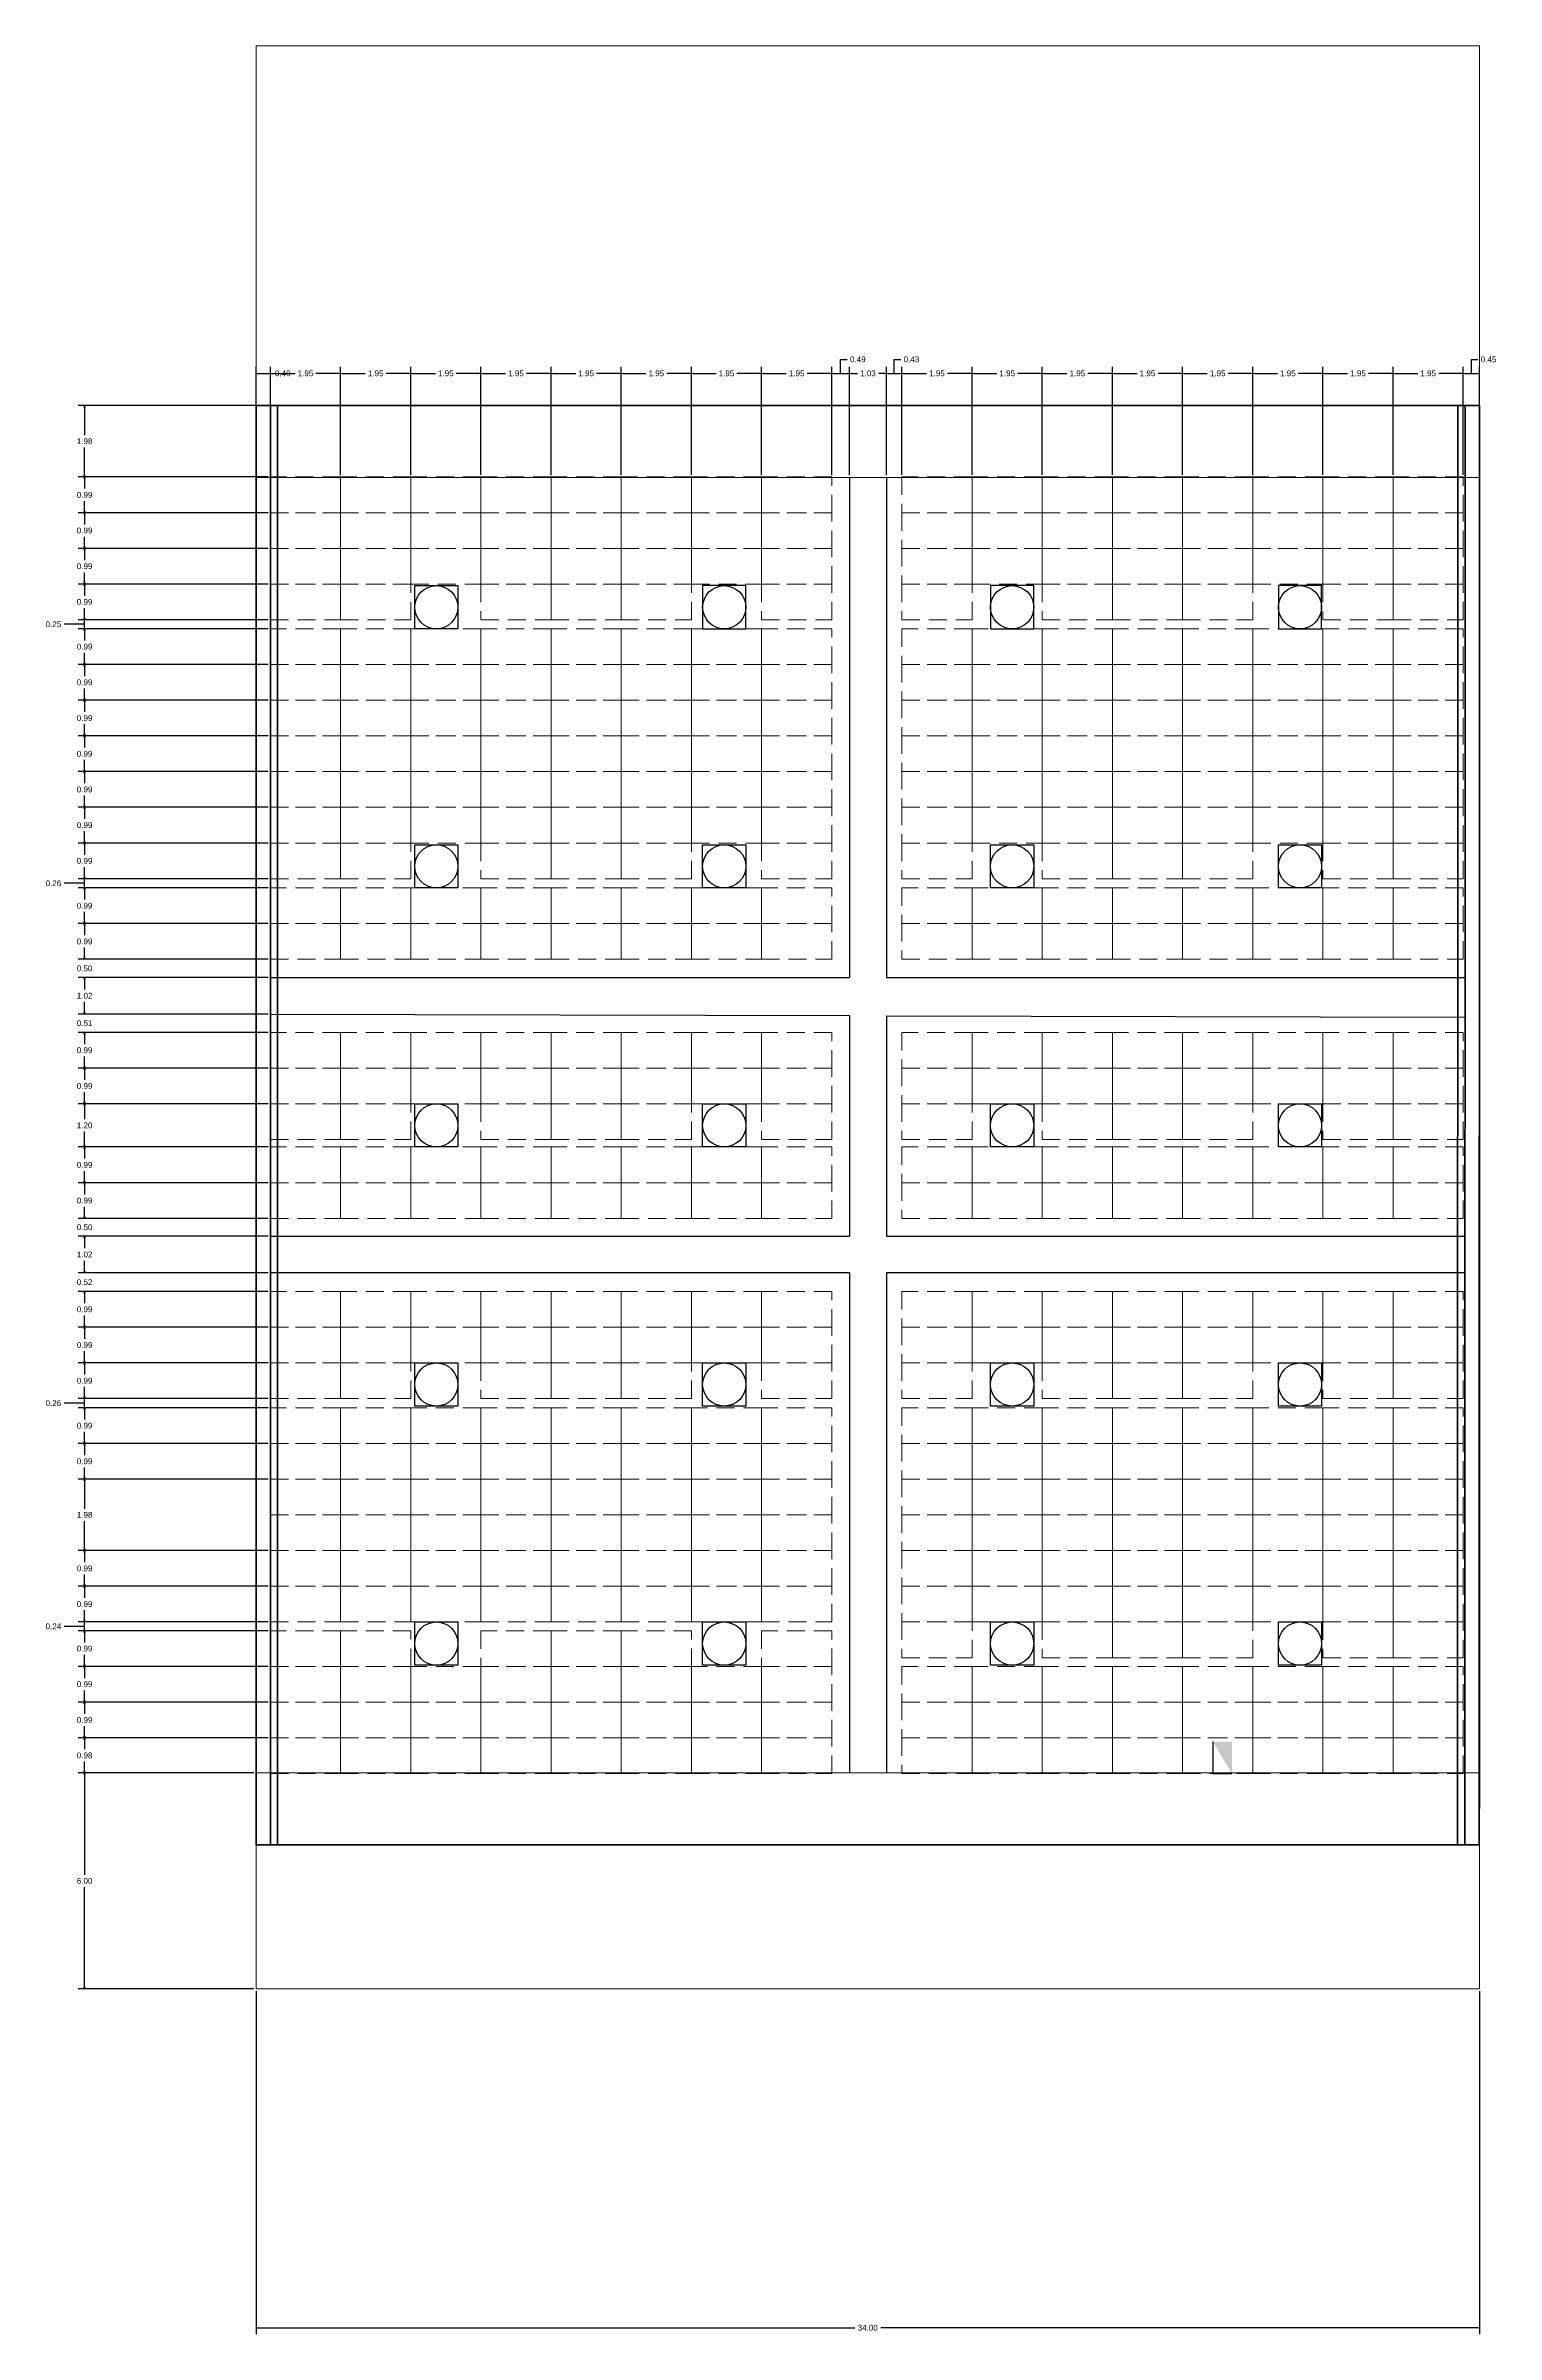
# Model space of a CAD drawing. Header units: metres. Extents: x -1 to 720, y -8 to 179.
# Drawn here: x 514.7 to 555, y 16.4 to 80 of the extents above; entities that cross this region are included whole.
import ezdxf

# ---------------------------------------------------------------- set-up
doc = ezdxf.new("R2010")
doc.units = ezdxf.units.M
doc.header["$PDMODE"] = 34
doc.linetypes.add('DASHED', pattern=[0.75, 0.5, -0.25])
for name, color, linetype in [('0-Dimension', 9, 'Continuous'), ('E-AUXL', 7, 'Continuous'), ('S-PLAT', 7, 'Continuous')]:
    doc.layers.add(name, color=color, linetype=linetype)
for name, color, linetype, lineweight in [('A-AREA', 7, 'Continuous', 5), ('A-ROOF', 226, 'Continuous', 53), ('E-POWR', 3, 'DASHED', 15), ('S-BEAM', 1, 'Continuous', 50)]:
    doc.layers.add(name, color=color, linetype=linetype, lineweight=lineweight)
doc.styles.get("Standard").update_dxf_attribs({"font": 'arial.ttf'})
doc.dimstyles.new('DAPC Standard', dxfattribs={"dimtxt": 0.3, "dimasz": 0.18, "dimexe": 0.18, "dimexo": 0.0625, "dimgap": 0.09, "dimtad": 0, "dimtih": 1, "dimtoh": 1, "dimzin": 0, "dimdsep": 46, "dimtxsty": 'Standard', "dimblk": 'CLOSEDBLANK', "dimcen": 0.09, "dimazin": 0, "dimtfac": 1, "dimtofl": 0, "dimtmove": 0, "dimatfit": 3, "dimfxl": 1, "dimtolj": 1, "dimtzin": 0, "dimarcsym": 0})

# ---------------------------------------------------------------- blocks, each defined once
blk = doc.blocks.new('*U1')
at = {"layer": 'E-POWR'}
blk.add_lwpolyline([(-0.975, -0.496), (0.975, -0.496), (0.975, 0.496), (-0.975, 0.496)], close=True, dxfattribs=at)
blk = doc.blocks.new('*U2')
at = {"layer": 'E-POWR', "color": 0, "linetype": 'ByBlock', "lineweight": -2, "transparency": 16777216}
for p in [(0, 0), (1.95, 0)]:
    blk.add_blockref('*U1', p, dxfattribs=at)
blk = doc.blocks.new('*U3')
at = {"layer": 'E-POWR'}
blk.add_lwpolyline([(-0.975, -0.496), (0.975, -0.496), (0.975, 0.496), (-0.975, 0.496)], close=True, dxfattribs=at)
blk = doc.blocks.new('*U4')
at = {"layer": 'E-POWR', "color": 0, "linetype": 'ByBlock', "lineweight": -2, "transparency": 16777216}
for p in [(0, 0), (1.95, 0)]:
    blk.add_blockref('*U3', p, dxfattribs=at)
blk = doc.blocks.new('*U5')
at = {"layer": 'E-POWR'}
blk.add_lwpolyline([(-0.975, -0.496), (0.975, -0.496), (0.975, 0.496), (-0.975, 0.496)], close=True, dxfattribs=at)
blk = doc.blocks.new('*U6')
at = {"layer": 'E-POWR', "color": 0, "linetype": 'ByBlock', "lineweight": -2, "transparency": 16777216}
for p in [(0, 0), (1.95, 0)]:
    blk.add_blockref('*U5', p, dxfattribs=at)
blk = doc.blocks.new('*U7')
at = {"layer": 'E-POWR'}
blk.add_lwpolyline([(-0.975, -0.496), (0.975, -0.496), (0.975, 0.496), (-0.975, 0.496)], close=True, dxfattribs=at)
blk = doc.blocks.new('*U8')
at = {"layer": 'E-POWR', "color": 0, "linetype": 'ByBlock', "lineweight": -2, "transparency": 16777216}
for p in [(0, 0), (1.95, 0)]:
    blk.add_blockref('*U7', p, dxfattribs=at)
blk = doc.blocks.new('*U9')
at = {"layer": 'E-POWR'}
blk.add_lwpolyline([(-0.975, -0.496), (0.975, -0.496), (0.975, 0.496), (-0.975, 0.496)], close=True, dxfattribs=at)
blk = doc.blocks.new('*U10')
at = {"layer": 'E-POWR', "color": 0, "linetype": 'ByBlock', "lineweight": -2, "transparency": 16777216}
for p in [(0, 0), (1.95, 0)]:
    blk.add_blockref('*U9', p, dxfattribs=at)
blk = doc.blocks.new('*U11')
at = {"layer": 'E-POWR'}
blk.add_lwpolyline([(-0.975, -0.496), (0.975, -0.496), (0.975, 0.496), (-0.975, 0.496)], close=True, dxfattribs=at)
blk = doc.blocks.new('*U12')
at = {"layer": 'E-POWR', "color": 0, "linetype": 'ByBlock', "lineweight": -2, "transparency": 16777216}
for p in [(0, 0), (1.95, 0)]:
    blk.add_blockref('*U11', p, dxfattribs=at)
blk = doc.blocks.new('*U13')
at = {"layer": 'E-POWR'}
blk.add_lwpolyline([(-0.975, -0.496), (0.975, -0.496), (0.975, 0.496), (-0.975, 0.496)], close=True, dxfattribs=at)
blk = doc.blocks.new('*U14')
at = {"layer": 'E-POWR', "color": 0, "linetype": 'ByBlock', "lineweight": -2, "transparency": 16777216}
for p in [(0, 0), (1.95, 0)]:
    blk.add_blockref('*U13', p, dxfattribs=at)
blk = doc.blocks.new('*U15')
at = {"layer": 'E-POWR'}
blk.add_lwpolyline([(-0.975, -0.496), (0.975, -0.496), (0.975, 0.496), (-0.975, 0.496)], close=True, dxfattribs=at)
blk = doc.blocks.new('*U16')
at = {"layer": 'E-POWR', "color": 0, "linetype": 'ByBlock', "lineweight": -2, "transparency": 16777216}
for p in [(0, 0), (1.95, 0)]:
    blk.add_blockref('*U15', p, dxfattribs=at)
blk = doc.blocks.new('*U17')
at = {"layer": 'E-POWR'}
blk.add_lwpolyline([(-0.975, -0.496), (0.975, -0.496), (0.975, 0.496), (-0.975, 0.496)], close=True, dxfattribs=at)
blk = doc.blocks.new('*U18')
at = {"layer": 'E-POWR', "color": 0, "linetype": 'ByBlock', "lineweight": -2, "transparency": 16777216}
for p in [(0, 0), (1.95, 0)]:
    blk.add_blockref('*U17', p, dxfattribs=at)
blk = doc.blocks.new('*U19')
at = {"layer": 'E-POWR'}
blk.add_lwpolyline([(-0.975, -0.496), (0.975, -0.496), (0.975, 0.496), (-0.975, 0.496)], close=True, dxfattribs=at)
blk = doc.blocks.new('*U20')
at = {"layer": 'E-POWR', "color": 0, "linetype": 'ByBlock', "lineweight": -2, "transparency": 16777216}
for p in [(0, 0), (1.95, 0)]:
    blk.add_blockref('*U19', p, dxfattribs=at)
blk = doc.blocks.new('*U21')
at = {"layer": 'E-POWR'}
blk.add_lwpolyline([(-0.975, -0.496), (0.975, -0.496), (0.975, 0.496), (-0.975, 0.496)], close=True, dxfattribs=at)
blk = doc.blocks.new('*U22')
at = {"layer": 'E-POWR', "color": 0, "linetype": 'ByBlock', "lineweight": -2, "transparency": 16777216}
for p in [(0, 0), (1.95, 0), (3.9, 0)]:
    blk.add_blockref('*U21', p, dxfattribs=at)
blk = doc.blocks.new('*U23')
at = {"layer": 'E-POWR'}
blk.add_lwpolyline([(-0.975, -0.496), (0.975, -0.496), (0.975, 0.496), (-0.975, 0.496)], close=True, dxfattribs=at)
blk = doc.blocks.new('*U24')
at = {"layer": 'E-POWR', "color": 0, "linetype": 'ByBlock', "lineweight": -2, "transparency": 16777216}
for p in [(0, 0), (1.95, 0), (3.9, 0)]:
    blk.add_blockref('*U23', p, dxfattribs=at)
blk = doc.blocks.new('*U25')
at = {"layer": 'E-POWR'}
blk.add_lwpolyline([(-0.975, -0.496), (0.975, -0.496), (0.975, 0.496), (-0.975, 0.496)], close=True, dxfattribs=at)
blk = doc.blocks.new('*U26')
at = {"layer": 'E-POWR', "color": 0, "linetype": 'ByBlock', "lineweight": -2, "transparency": 16777216}
for p in [(0, 0), (1.95, 0), (3.9, 0)]:
    blk.add_blockref('*U25', p, dxfattribs=at)
blk = doc.blocks.new('*U27')
at = {"layer": 'E-POWR'}
blk.add_lwpolyline([(-0.975, -0.496), (0.975, -0.496), (0.975, 0.496), (-0.975, 0.496)], close=True, dxfattribs=at)
blk = doc.blocks.new('*U28')
at = {"layer": 'E-POWR', "color": 0, "linetype": 'ByBlock', "lineweight": -2, "transparency": 16777216}
for p in [(0, 0), (1.95, 0), (3.9, 0)]:
    blk.add_blockref('*U27', p, dxfattribs=at)
blk = doc.blocks.new('*U29')
at = {"layer": 'E-POWR'}
blk.add_lwpolyline([(-0.975, -0.496), (0.975, -0.496), (0.975, 0.496), (-0.975, 0.496)], close=True, dxfattribs=at)
blk = doc.blocks.new('*U30')
at = {"layer": 'E-POWR', "color": 0, "linetype": 'ByBlock', "lineweight": -2, "transparency": 16777216}
for p in [(0, 0), (1.95, 0), (3.9, 0)]:
    blk.add_blockref('*U29', p, dxfattribs=at)
blk = doc.blocks.new('*U32')
at = {"layer": 'E-POWR'}
blk.add_lwpolyline([(-0.975, -0.496), (0.975, -0.496), (0.975, 0.496), (-0.975, 0.496)], close=True, dxfattribs=at)
blk = doc.blocks.new('*U31')
at = {"layer": 'E-POWR', "color": 0, "linetype": 'ByBlock', "lineweight": -2, "transparency": 16777216}
for p in [(0, 0), (1.95, 0), (3.9, 0)]:
    blk.add_blockref('*U32', p, dxfattribs=at)
blk = doc.blocks.new('*U34')
at = {"layer": 'E-POWR'}
blk.add_lwpolyline([(-0.975, -0.496), (0.975, -0.496), (0.975, 0.496), (-0.975, 0.496)], close=True, dxfattribs=at)
blk = doc.blocks.new('*U33')
at = {"layer": 'E-POWR', "color": 0, "linetype": 'ByBlock', "lineweight": -2, "transparency": 16777216}
for p in [(0, 0), (1.95, 0), (3.9, 0)]:
    blk.add_blockref('*U34', p, dxfattribs=at)
blk = doc.blocks.new('*U36')
at = {"layer": 'E-POWR'}
blk.add_lwpolyline([(-0.975, -0.496), (0.975, -0.496), (0.975, 0.496), (-0.975, 0.496)], close=True, dxfattribs=at)
blk = doc.blocks.new('*U35')
at = {"layer": 'E-POWR', "color": 0, "linetype": 'ByBlock', "lineweight": -2, "transparency": 16777216}
for p in [(0, 0), (1.95, 0), (3.9, 0)]:
    blk.add_blockref('*U36', p, dxfattribs=at)
blk = doc.blocks.new('*U38')
at = {"layer": 'E-POWR'}
blk.add_lwpolyline([(-0.975, -0.496), (0.975, -0.496), (0.975, 0.496), (-0.975, 0.496)], close=True, dxfattribs=at)
blk = doc.blocks.new('*U37')
at = {"layer": 'E-POWR', "color": 0, "linetype": 'ByBlock', "lineweight": -2, "transparency": 16777216}
for p in [(0, 0), (1.95, 0), (3.9, 0)]:
    blk.add_blockref('*U38', p, dxfattribs=at)
blk = doc.blocks.new('*U40')
at = {"layer": 'E-POWR'}
blk.add_lwpolyline([(-0.975, -0.496), (0.975, -0.496), (0.975, 0.496), (-0.975, 0.496)], close=True, dxfattribs=at)
blk = doc.blocks.new('*U39')
at = {"layer": 'E-POWR', "color": 0, "linetype": 'ByBlock', "lineweight": -2, "transparency": 16777216}
for p in [(0, 0), (1.95, 0), (3.9, 0)]:
    blk.add_blockref('*U40', p, dxfattribs=at)
blk = doc.blocks.new('RETIE-Tablero de distribucion')
for p, q in [((0, 0), (20, 0)), ((20, 0), (20, 12))]:
    blk.add_line(p, q)
blk.add_solid([(0, 0), (0, 12), (20, 12)])
blk = doc.blocks.new('_ClosedBlank')
at = {"color": 0, "linetype": 'ByBlock', "lineweight": -2}
for p, q in [((-1, 0.2), (0, 0)), ((-1, 0.2), (-1, -0.2)), ((0, 0), (-1, -0.2))]:
    blk.add_line(p, q, dxfattribs=at)
blk = doc.blocks.new('*D374')
at = {"layer": '0-Dimension', "color": 0, "lineweight": -2, "transparency": 16777216}
for p, q in [((520.511, 25.938), (520.511, 16.402)), ((554.511, 25.938), (554.511, 16.402)), ((520.556, 16.582), (537.151, 16.582)), ((554.466, 16.582), (537.871, 16.582))]:
    blk.add_line(p, q, dxfattribs=at)
at = {"layer": 'Defpoints', "color": 0, "transparency": 16777216}
for p in [(520.511, 26), (554.511, 26), (554.511, 16.582)]:
    blk.add_point(p, dxfattribs=at)
at = {"layer": '0-Dimension', "color": 0, "lineweight": -2, "transparency": 16777216, "xscale": 0.045, "yscale": 0.045, "zscale": 0.045, "rotation": 180}
blk.add_blockref('_ClosedBlank', (520.511, 16.582), dxfattribs=at)
at = {"layer": '0-Dimension', "color": 0, "lineweight": -2, "transparency": 16777216, "xscale": 0.045, "yscale": 0.045, "zscale": 0.045}
blk.add_blockref('_ClosedBlank', (554.511, 16.582), dxfattribs=at)
at = {"layer": '0-Dimension', "color": 0, "transparency": 16777216, "insert": (537.511, 16.582), "char_height": 0.16, "attachment_point": 5}
blk.add_mtext('\\A1;34.00', dxfattribs=at)
blk = doc.blocks.new('*D375')
at = {"layer": '0-Dimension', "color": 0, "lineweight": -2, "transparency": 16777216}
for p, q in [((520.448, 32), (515.567, 32)), ((515.747, 31.955), (515.747, 29.172)), ((515.747, 26.045), (515.747, 28.828)), ((520.448, 26), (515.567, 26))]:
    blk.add_line(p, q, dxfattribs=at)
at = {"layer": 'Defpoints', "color": 0, "transparency": 16777216}
for p in [(515.747, 32), (520.511, 32), (520.511, 26)]:
    blk.add_point(p, dxfattribs=at)
at = {"layer": '0-Dimension', "color": 0, "lineweight": -2, "transparency": 16777216, "xscale": 0.045, "yscale": 0.045, "zscale": 0.045}
for p, rotation in [((515.747, 32), 90), ((515.747, 26), 270)]:
    blk.add_blockref('_ClosedBlank', p, dxfattribs=dict(at, rotation=rotation))
at = {"layer": '0-Dimension', "color": 0, "transparency": 16777216, "insert": (515.747, 29), "char_height": 0.16, "attachment_point": 5}
blk.add_mtext('\\A1;6.00', dxfattribs=at)
blk = doc.blocks.new('*D376')
at = {"layer": '0-Dimension', "color": 0, "lineweight": -2, "transparency": 16777216}
for p, q in [((520.848, 32.976), (515.567, 32.976)), ((515.747, 32.931), (515.747, 32.66)), ((520.448, 32), (515.567, 32)), ((515.747, 32.045), (515.747, 32.316))]:
    blk.add_line(p, q, dxfattribs=at)
at = {"layer": 'Defpoints', "color": 0, "transparency": 16777216}
for p in [(515.747, 32.976), (520.911, 32.976), (520.511, 32)]:
    blk.add_point(p, dxfattribs=at)
at = {"layer": '0-Dimension', "color": 0, "lineweight": -2, "transparency": 16777216, "xscale": 0.045, "yscale": 0.045, "zscale": 0.045}
for p, rotation in [((515.747, 32.976), 90), ((515.747, 32), 270)]:
    blk.add_blockref('_ClosedBlank', p, dxfattribs=dict(at, rotation=rotation))
at = {"layer": '0-Dimension', "color": 0, "transparency": 16777216, "insert": (515.747, 32.488), "char_height": 0.16, "attachment_point": 5}
blk.add_mtext('\\A1;0.98', dxfattribs=at)
blk = doc.blocks.new('*D377')
at = {"layer": '0-Dimension', "color": 0, "lineweight": -2, "transparency": 16777216}
for p, q in [((520.848, 33.968), (515.567, 33.968)), ((515.747, 33.923), (515.747, 33.644)), ((515.747, 33.021), (515.747, 33.3)), ((520.848, 32.976), (515.567, 32.976))]:
    blk.add_line(p, q, dxfattribs=at)
at = {"layer": 'Defpoints', "color": 0, "transparency": 16777216}
for p in [(515.747, 33.968), (520.911, 33.968), (520.911, 32.976)]:
    blk.add_point(p, dxfattribs=at)
at = {"layer": '0-Dimension', "color": 0, "lineweight": -2, "transparency": 16777216, "xscale": 0.045, "yscale": 0.045, "zscale": 0.045}
for p, rotation in [((515.747, 33.968), 90), ((515.747, 32.976), 270)]:
    blk.add_blockref('_ClosedBlank', p, dxfattribs=dict(at, rotation=rotation))
at = {"layer": '0-Dimension', "color": 0, "transparency": 16777216, "insert": (515.747, 33.472), "char_height": 0.16, "attachment_point": 5}
blk.add_mtext('\\A1;0.99', dxfattribs=at)
blk = doc.blocks.new('*D378')
at = {"layer": '0-Dimension', "color": 0, "lineweight": -2, "transparency": 16777216}
for p, q in [((520.848, 34.96), (515.567, 34.96)), ((515.747, 34.915), (515.747, 34.636)), ((520.848, 33.968), (515.567, 33.968)), ((515.747, 34.013), (515.747, 34.292))]:
    blk.add_line(p, q, dxfattribs=at)
at = {"layer": 'Defpoints', "color": 0, "transparency": 16777216}
for p in [(515.747, 34.96), (520.911, 34.96), (520.911, 33.968)]:
    blk.add_point(p, dxfattribs=at)
at = {"layer": '0-Dimension', "color": 0, "lineweight": -2, "transparency": 16777216, "xscale": 0.045, "yscale": 0.045, "zscale": 0.045}
for p, rotation in [((515.747, 34.96), 90), ((515.747, 33.968), 270)]:
    blk.add_blockref('_ClosedBlank', p, dxfattribs=dict(at, rotation=rotation))
at = {"layer": '0-Dimension', "color": 0, "transparency": 16777216, "insert": (515.747, 34.464), "char_height": 0.16, "attachment_point": 5}
blk.add_mtext('\\A1;0.99', dxfattribs=at)
blk = doc.blocks.new('*D379')
at = {"layer": '0-Dimension', "color": 0, "lineweight": -2, "transparency": 16777216}
for p, q in [((520.848, 35.952), (515.567, 35.952)), ((515.747, 35.907), (515.747, 35.628)), ((515.747, 35.005), (515.747, 35.284)), ((520.848, 34.96), (515.567, 34.96))]:
    blk.add_line(p, q, dxfattribs=at)
at = {"layer": 'Defpoints', "color": 0, "transparency": 16777216}
for p in [(515.747, 35.952), (520.911, 35.952), (520.911, 34.96)]:
    blk.add_point(p, dxfattribs=at)
at = {"layer": '0-Dimension', "color": 0, "lineweight": -2, "transparency": 16777216, "xscale": 0.045, "yscale": 0.045, "zscale": 0.045}
for p, rotation in [((515.747, 35.952), 90), ((515.747, 34.96), 270)]:
    blk.add_blockref('_ClosedBlank', p, dxfattribs=dict(at, rotation=rotation))
at = {"layer": '0-Dimension', "color": 0, "transparency": 16777216, "insert": (515.747, 35.456), "char_height": 0.16, "attachment_point": 5}
blk.add_mtext('\\A1;0.99', dxfattribs=at)
blk = doc.blocks.new('*D380')
at = {"layer": '0-Dimension', "color": 0, "lineweight": -2, "transparency": 16777216}
for p, q in [((515.747, 36.241), (515.747, 36.286)), ((515.358, 36.074), (515.178, 36.074)), ((515.747, 36.074), (515.358, 36.074)), ((520.848, 36.196), (515.567, 36.196)), ((520.848, 35.952), (515.567, 35.952)), ((515.747, 35.952), (515.747, 36.196)), ((515.747, 35.907), (515.747, 35.862))]:
    blk.add_line(p, q, dxfattribs=at)
at = {"layer": 'Defpoints', "color": 0, "transparency": 16777216}
for p in [(515.747, 36.196), (520.911, 36.196), (520.911, 35.952)]:
    blk.add_point(p, dxfattribs=at)
at = {"layer": '0-Dimension', "color": 0, "lineweight": -2, "transparency": 16777216, "xscale": 0.045, "yscale": 0.045, "zscale": 0.045}
for p, rotation in [((515.747, 36.196), 270), ((515.747, 35.952), 90)]:
    blk.add_blockref('_ClosedBlank', p, dxfattribs=dict(at, rotation=rotation))
at = {"layer": '0-Dimension', "color": 0, "transparency": 16777216, "insert": (514.881, 36.074), "char_height": 0.16, "attachment_point": 5}
blk.add_mtext('\\A1;0.24', dxfattribs=at)
blk = doc.blocks.new('*D381')
at = {"layer": '0-Dimension', "color": 0, "lineweight": -2, "transparency": 16777216}
for p, q in [((520.848, 37.188), (515.567, 37.188)), ((515.747, 37.143), (515.747, 36.864)), ((515.747, 36.241), (515.747, 36.521)), ((520.848, 36.196), (515.567, 36.196))]:
    blk.add_line(p, q, dxfattribs=at)
at = {"layer": 'Defpoints', "color": 0, "transparency": 16777216}
for p in [(515.747, 37.188), (520.911, 37.188), (520.911, 36.196)]:
    blk.add_point(p, dxfattribs=at)
at = {"layer": '0-Dimension', "color": 0, "lineweight": -2, "transparency": 16777216, "xscale": 0.045, "yscale": 0.045, "zscale": 0.045}
for p, rotation in [((515.747, 37.188), 90), ((515.747, 36.196), 270)]:
    blk.add_blockref('_ClosedBlank', p, dxfattribs=dict(at, rotation=rotation))
at = {"layer": '0-Dimension', "color": 0, "transparency": 16777216, "insert": (515.747, 36.692), "char_height": 0.16, "attachment_point": 5}
blk.add_mtext('\\A1;0.99', dxfattribs=at)
blk = doc.blocks.new('*D382')
at = {"layer": '0-Dimension', "color": 0, "lineweight": -2, "transparency": 16777216}
for p, q in [((520.848, 38.18), (515.567, 38.18)), ((515.747, 38.135), (515.747, 37.856)), ((520.848, 37.188), (515.567, 37.188)), ((515.747, 37.233), (515.747, 37.513))]:
    blk.add_line(p, q, dxfattribs=at)
at = {"layer": 'Defpoints', "color": 0, "transparency": 16777216}
for p in [(515.747, 38.18), (520.911, 38.18), (520.911, 37.188)]:
    blk.add_point(p, dxfattribs=at)
at = {"layer": '0-Dimension', "color": 0, "lineweight": -2, "transparency": 16777216, "xscale": 0.045, "yscale": 0.045, "zscale": 0.045}
for p, rotation in [((515.747, 38.18), 90), ((515.747, 37.188), 270)]:
    blk.add_blockref('_ClosedBlank', p, dxfattribs=dict(at, rotation=rotation))
at = {"layer": '0-Dimension', "color": 0, "transparency": 16777216, "insert": (515.747, 37.684), "char_height": 0.16, "attachment_point": 5}
blk.add_mtext('\\A1;0.99', dxfattribs=at)
blk = doc.blocks.new('*D383')
at = {"layer": '0-Dimension', "color": 0, "lineweight": -2, "transparency": 16777216}
for p, q in [((520.848, 40.164), (515.567, 40.164)), ((515.747, 40.119), (515.747, 39.344)), ((515.747, 38.225), (515.747, 39.001)), ((520.848, 38.18), (515.567, 38.18))]:
    blk.add_line(p, q, dxfattribs=at)
at = {"layer": 'Defpoints', "color": 0, "transparency": 16777216}
for p in [(515.747, 40.164), (520.911, 40.164), (520.911, 38.18)]:
    blk.add_point(p, dxfattribs=at)
at = {"layer": '0-Dimension', "color": 0, "lineweight": -2, "transparency": 16777216, "xscale": 0.045, "yscale": 0.045, "zscale": 0.045}
for p, rotation in [((515.747, 40.164), 90), ((515.747, 38.18), 270)]:
    blk.add_blockref('_ClosedBlank', p, dxfattribs=dict(at, rotation=rotation))
at = {"layer": '0-Dimension', "color": 0, "transparency": 16777216, "insert": (515.747, 39.172), "char_height": 0.16, "attachment_point": 5}
blk.add_mtext('\\A1;1.98', dxfattribs=at)
blk = doc.blocks.new('*D384')
at = {"layer": '0-Dimension', "color": 0, "lineweight": -2, "transparency": 16777216}
for p, q in [((520.848, 41.156), (515.567, 41.156)), ((515.747, 41.111), (515.747, 40.832)), ((520.848, 40.164), (515.567, 40.164)), ((515.747, 40.209), (515.747, 40.489))]:
    blk.add_line(p, q, dxfattribs=at)
at = {"layer": 'Defpoints', "color": 0, "transparency": 16777216}
for p in [(515.747, 41.156), (520.911, 41.156), (520.911, 40.164)]:
    blk.add_point(p, dxfattribs=at)
at = {"layer": '0-Dimension', "color": 0, "lineweight": -2, "transparency": 16777216, "xscale": 0.045, "yscale": 0.045, "zscale": 0.045}
for p, rotation in [((515.747, 41.156), 90), ((515.747, 40.164), 270)]:
    blk.add_blockref('_ClosedBlank', p, dxfattribs=dict(at, rotation=rotation))
at = {"layer": '0-Dimension', "color": 0, "transparency": 16777216, "insert": (515.747, 40.66), "char_height": 0.16, "attachment_point": 5}
blk.add_mtext('\\A1;0.99', dxfattribs=at)
blk = doc.blocks.new('*D385')
at = {"layer": '0-Dimension', "color": 0, "lineweight": -2, "transparency": 16777216}
for p, q in [((520.848, 42.148), (515.567, 42.148)), ((515.747, 42.103), (515.747, 41.824)), ((515.747, 41.201), (515.747, 41.481)), ((520.848, 41.156), (515.567, 41.156))]:
    blk.add_line(p, q, dxfattribs=at)
at = {"layer": 'Defpoints', "color": 0, "transparency": 16777216}
for p in [(515.747, 42.148), (520.911, 42.148), (520.911, 41.156)]:
    blk.add_point(p, dxfattribs=at)
at = {"layer": '0-Dimension', "color": 0, "lineweight": -2, "transparency": 16777216, "xscale": 0.045, "yscale": 0.045, "zscale": 0.045}
for p, rotation in [((515.747, 42.148), 90), ((515.747, 41.156), 270)]:
    blk.add_blockref('_ClosedBlank', p, dxfattribs=dict(at, rotation=rotation))
at = {"layer": '0-Dimension', "color": 0, "transparency": 16777216, "insert": (515.747, 41.652), "char_height": 0.16, "attachment_point": 5}
blk.add_mtext('\\A1;0.99', dxfattribs=at)
blk = doc.blocks.new('*D386')
at = {"layer": '0-Dimension', "color": 0, "lineweight": -2, "transparency": 16777216}
for p, q in [((515.358, 42.276), (515.178, 42.276)), ((515.747, 42.276), (515.358, 42.276)), ((520.848, 42.404), (515.567, 42.404)), ((520.848, 42.148), (515.567, 42.148)), ((515.747, 42.449), (515.747, 42.494)), ((515.747, 42.148), (515.747, 42.404)), ((515.747, 42.103), (515.747, 42.058))]:
    blk.add_line(p, q, dxfattribs=at)
at = {"layer": 'Defpoints', "color": 0, "transparency": 16777216}
for p in [(515.747, 42.404), (520.911, 42.404), (520.911, 42.148)]:
    blk.add_point(p, dxfattribs=at)
at = {"layer": '0-Dimension', "color": 0, "lineweight": -2, "transparency": 16777216, "xscale": 0.045, "yscale": 0.045, "zscale": 0.045}
for p, rotation in [((515.747, 42.404), 270), ((515.747, 42.148), 90)]:
    blk.add_blockref('_ClosedBlank', p, dxfattribs=dict(at, rotation=rotation))
at = {"layer": '0-Dimension', "color": 0, "transparency": 16777216, "insert": (514.88, 42.276), "char_height": 0.16, "attachment_point": 5}
blk.add_mtext('\\A1;0.26', dxfattribs=at)
blk = doc.blocks.new('*D387')
at = {"layer": '0-Dimension', "color": 0, "lineweight": -2, "transparency": 16777216}
for p, q in [((520.848, 43.396), (515.567, 43.396)), ((515.747, 43.351), (515.747, 43.072)), ((515.747, 42.449), (515.747, 42.729)), ((520.848, 42.404), (515.567, 42.404))]:
    blk.add_line(p, q, dxfattribs=at)
at = {"layer": 'Defpoints', "color": 0, "transparency": 16777216}
for p in [(515.747, 43.396), (520.911, 43.396), (520.911, 42.404)]:
    blk.add_point(p, dxfattribs=at)
at = {"layer": '0-Dimension', "color": 0, "lineweight": -2, "transparency": 16777216, "xscale": 0.045, "yscale": 0.045, "zscale": 0.045}
for p, rotation in [((515.747, 43.396), 90), ((515.747, 42.404), 270)]:
    blk.add_blockref('_ClosedBlank', p, dxfattribs=dict(at, rotation=rotation))
at = {"layer": '0-Dimension', "color": 0, "transparency": 16777216, "insert": (515.747, 42.9), "char_height": 0.16, "attachment_point": 5}
blk.add_mtext('\\A1;0.99', dxfattribs=at)
blk = doc.blocks.new('*D388')
at = {"layer": '0-Dimension', "color": 0, "lineweight": -2, "transparency": 16777216}
for p, q in [((520.848, 44.388), (515.567, 44.388)), ((515.747, 44.343), (515.747, 44.064)), ((520.848, 43.396), (515.567, 43.396)), ((515.747, 43.441), (515.747, 43.721))]:
    blk.add_line(p, q, dxfattribs=at)
at = {"layer": 'Defpoints', "color": 0, "transparency": 16777216}
for p in [(515.747, 44.388), (520.911, 44.388), (520.911, 43.396)]:
    blk.add_point(p, dxfattribs=at)
at = {"layer": '0-Dimension', "color": 0, "lineweight": -2, "transparency": 16777216, "xscale": 0.045, "yscale": 0.045, "zscale": 0.045}
for p, rotation in [((515.747, 44.388), 90), ((515.747, 43.396), 270)]:
    blk.add_blockref('_ClosedBlank', p, dxfattribs=dict(at, rotation=rotation))
at = {"layer": '0-Dimension', "color": 0, "transparency": 16777216, "insert": (515.747, 43.892), "char_height": 0.16, "attachment_point": 5}
blk.add_mtext('\\A1;0.99', dxfattribs=at)
blk = doc.blocks.new('*D389')
at = {"layer": '0-Dimension', "color": 0, "lineweight": -2, "transparency": 16777216}
for p, q in [((520.848, 45.38), (515.567, 45.38)), ((515.747, 45.335), (515.747, 45.056)), ((515.747, 44.433), (515.747, 44.713)), ((520.848, 44.388), (515.567, 44.388))]:
    blk.add_line(p, q, dxfattribs=at)
at = {"layer": 'Defpoints', "color": 0, "transparency": 16777216}
for p in [(515.747, 45.38), (520.911, 45.38), (520.911, 44.388)]:
    blk.add_point(p, dxfattribs=at)
at = {"layer": '0-Dimension', "color": 0, "lineweight": -2, "transparency": 16777216, "xscale": 0.045, "yscale": 0.045, "zscale": 0.045}
for p, rotation in [((515.747, 45.38), 90), ((515.747, 44.388), 270)]:
    blk.add_blockref('_ClosedBlank', p, dxfattribs=dict(at, rotation=rotation))
at = {"layer": '0-Dimension', "color": 0, "transparency": 16777216, "insert": (515.747, 44.884), "char_height": 0.16, "attachment_point": 5}
blk.add_mtext('\\A1;0.99', dxfattribs=at)
blk = doc.blocks.new('*D390')
at = {"layer": '0-Dimension', "color": 0, "lineweight": -2, "transparency": 16777216}
for p, q in [((520.848, 45.901), (515.567, 45.901)), ((515.747, 45.946), (515.747, 45.991)), ((520.848, 45.38), (515.567, 45.38)), ((515.747, 45.335), (515.747, 45.29))]:
    blk.add_line(p, q, dxfattribs=at)
at = {"layer": 'Defpoints', "color": 0, "transparency": 16777216}
for p in [(515.747, 45.901), (520.911, 45.901), (520.911, 45.38)]:
    blk.add_point(p, dxfattribs=at)
at = {"layer": '0-Dimension', "color": 0, "lineweight": -2, "transparency": 16777216, "xscale": 0.045, "yscale": 0.045, "zscale": 0.045}
for p, rotation in [((515.747, 45.901), 270), ((515.747, 45.38), 90)]:
    blk.add_blockref('_ClosedBlank', p, dxfattribs=dict(at, rotation=rotation))
at = {"layer": '0-Dimension', "color": 0, "transparency": 16777216, "insert": (515.747, 45.641), "char_height": 0.16, "attachment_point": 5}
blk.add_mtext('\\A1;0.52', dxfattribs=at)
blk = doc.blocks.new('*D391')
at = {"layer": '0-Dimension', "color": 0, "lineweight": -2, "transparency": 16777216}
for p, q in [((520.848, 46.917), (515.567, 46.917)), ((515.747, 46.872), (515.747, 46.581)), ((520.848, 45.901), (515.567, 45.901)), ((515.747, 45.946), (515.747, 46.237))]:
    blk.add_line(p, q, dxfattribs=at)
at = {"layer": 'Defpoints', "color": 0, "transparency": 16777216}
for p in [(515.747, 46.917), (520.911, 46.917), (520.911, 45.901)]:
    blk.add_point(p, dxfattribs=at)
at = {"layer": '0-Dimension', "color": 0, "lineweight": -2, "transparency": 16777216, "xscale": 0.045, "yscale": 0.045, "zscale": 0.045}
for p, rotation in [((515.747, 46.917), 90), ((515.747, 45.901), 270)]:
    blk.add_blockref('_ClosedBlank', p, dxfattribs=dict(at, rotation=rotation))
at = {"layer": '0-Dimension', "color": 0, "transparency": 16777216, "insert": (515.747, 46.409), "char_height": 0.16, "attachment_point": 5}
blk.add_mtext('\\A1;1.02', dxfattribs=at)
blk = doc.blocks.new('*D392')
at = {"layer": '0-Dimension', "color": 0, "lineweight": -2, "transparency": 16777216}
for p, q in [((520.848, 47.412), (515.567, 47.412)), ((515.747, 47.457), (515.747, 47.502)), ((520.848, 46.917), (515.567, 46.917)), ((515.747, 46.872), (515.747, 46.827))]:
    blk.add_line(p, q, dxfattribs=at)
at = {"layer": 'Defpoints', "color": 0, "transparency": 16777216}
for p in [(515.747, 47.412), (520.911, 47.412), (520.911, 46.917)]:
    blk.add_point(p, dxfattribs=at)
at = {"layer": '0-Dimension', "color": 0, "lineweight": -2, "transparency": 16777216, "xscale": 0.045, "yscale": 0.045, "zscale": 0.045}
for p, rotation in [((515.747, 47.412), 270), ((515.747, 46.917), 90)]:
    blk.add_blockref('_ClosedBlank', p, dxfattribs=dict(at, rotation=rotation))
at = {"layer": '0-Dimension', "color": 0, "transparency": 16777216, "insert": (515.747, 47.165), "char_height": 0.16, "attachment_point": 5}
blk.add_mtext('\\A1;0.50', dxfattribs=at)
blk = doc.blocks.new('*D393')
at = {"layer": '0-Dimension', "color": 0, "lineweight": -2, "transparency": 16777216}
for p, q in [((520.848, 48.404), (515.567, 48.404)), ((515.747, 48.359), (515.747, 48.08)), ((515.747, 47.457), (515.747, 47.737)), ((520.848, 47.412), (515.567, 47.412))]:
    blk.add_line(p, q, dxfattribs=at)
at = {"layer": 'Defpoints', "color": 0, "transparency": 16777216}
for p in [(515.747, 48.404), (520.911, 48.404), (520.911, 47.412)]:
    blk.add_point(p, dxfattribs=at)
at = {"layer": '0-Dimension', "color": 0, "lineweight": -2, "transparency": 16777216, "xscale": 0.045, "yscale": 0.045, "zscale": 0.045}
for p, rotation in [((515.747, 48.404), 90), ((515.747, 47.412), 270)]:
    blk.add_blockref('_ClosedBlank', p, dxfattribs=dict(at, rotation=rotation))
at = {"layer": '0-Dimension', "color": 0, "transparency": 16777216, "insert": (515.747, 47.908), "char_height": 0.16, "attachment_point": 5}
blk.add_mtext('\\A1;0.99', dxfattribs=at)
blk = doc.blocks.new('*D394')
at = {"layer": '0-Dimension', "color": 0, "lineweight": -2, "transparency": 16777216}
for p, q in [((520.848, 49.396), (515.567, 49.396)), ((515.747, 49.351), (515.747, 49.072)), ((520.848, 48.404), (515.567, 48.404)), ((515.747, 48.449), (515.747, 48.729))]:
    blk.add_line(p, q, dxfattribs=at)
at = {"layer": 'Defpoints', "color": 0, "transparency": 16777216}
for p in [(515.747, 49.396), (520.911, 49.396), (520.911, 48.404)]:
    blk.add_point(p, dxfattribs=at)
at = {"layer": '0-Dimension', "color": 0, "lineweight": -2, "transparency": 16777216, "xscale": 0.045, "yscale": 0.045, "zscale": 0.045}
for p, rotation in [((515.747, 49.396), 90), ((515.747, 48.404), 270)]:
    blk.add_blockref('_ClosedBlank', p, dxfattribs=dict(at, rotation=rotation))
at = {"layer": '0-Dimension', "color": 0, "transparency": 16777216, "insert": (515.747, 48.9), "char_height": 0.16, "attachment_point": 5}
blk.add_mtext('\\A1;0.99', dxfattribs=at)
blk = doc.blocks.new('*D395')
at = {"layer": '0-Dimension', "color": 0, "lineweight": -2, "transparency": 16777216}
for p, q in [((520.848, 50.596), (515.567, 50.596)), ((515.747, 50.551), (515.747, 50.168)), ((515.747, 49.441), (515.747, 49.825)), ((520.848, 49.396), (515.567, 49.396))]:
    blk.add_line(p, q, dxfattribs=at)
at = {"layer": 'Defpoints', "color": 0, "transparency": 16777216}
for p in [(515.747, 50.596), (520.911, 50.596), (520.911, 49.396)]:
    blk.add_point(p, dxfattribs=at)
at = {"layer": '0-Dimension', "color": 0, "lineweight": -2, "transparency": 16777216, "xscale": 0.045, "yscale": 0.045, "zscale": 0.045}
for p, rotation in [((515.747, 50.596), 90), ((515.747, 49.396), 270)]:
    blk.add_blockref('_ClosedBlank', p, dxfattribs=dict(at, rotation=rotation))
at = {"layer": '0-Dimension', "color": 0, "transparency": 16777216, "insert": (515.747, 49.996), "char_height": 0.16, "attachment_point": 5}
blk.add_mtext('\\A1;1.20', dxfattribs=at)
blk = doc.blocks.new('*D396')
at = {"layer": '0-Dimension', "color": 0, "lineweight": -2, "transparency": 16777216}
for p, q in [((520.848, 51.588), (515.567, 51.588)), ((515.747, 51.543), (515.747, 51.264)), ((515.747, 50.641), (515.747, 50.921)), ((520.848, 50.596), (515.567, 50.596))]:
    blk.add_line(p, q, dxfattribs=at)
at = {"layer": 'Defpoints', "color": 0, "transparency": 16777216}
for p in [(515.747, 51.588), (520.911, 51.588), (520.911, 50.596)]:
    blk.add_point(p, dxfattribs=at)
at = {"layer": '0-Dimension', "color": 0, "lineweight": -2, "transparency": 16777216, "xscale": 0.045, "yscale": 0.045, "zscale": 0.045}
for p, rotation in [((515.747, 51.588), 90), ((515.747, 50.596), 270)]:
    blk.add_blockref('_ClosedBlank', p, dxfattribs=dict(at, rotation=rotation))
at = {"layer": '0-Dimension', "color": 0, "transparency": 16777216, "insert": (515.747, 51.092), "char_height": 0.16, "attachment_point": 5}
blk.add_mtext('\\A1;0.99', dxfattribs=at)
blk = doc.blocks.new('*D397')
at = {"layer": '0-Dimension', "color": 0, "lineweight": -2, "transparency": 16777216}
for p, q in [((520.848, 52.58), (515.567, 52.58)), ((515.747, 52.535), (515.747, 52.256)), ((520.848, 51.588), (515.567, 51.588)), ((515.747, 51.633), (515.747, 51.913))]:
    blk.add_line(p, q, dxfattribs=at)
at = {"layer": 'Defpoints', "color": 0, "transparency": 16777216}
for p in [(515.747, 52.58), (520.911, 52.58), (520.911, 51.588)]:
    blk.add_point(p, dxfattribs=at)
at = {"layer": '0-Dimension', "color": 0, "lineweight": -2, "transparency": 16777216, "xscale": 0.045, "yscale": 0.045, "zscale": 0.045}
for p, rotation in [((515.747, 52.58), 90), ((515.747, 51.588), 270)]:
    blk.add_blockref('_ClosedBlank', p, dxfattribs=dict(at, rotation=rotation))
at = {"layer": '0-Dimension', "color": 0, "transparency": 16777216, "insert": (515.747, 52.084), "char_height": 0.16, "attachment_point": 5}
blk.add_mtext('\\A1;0.99', dxfattribs=at)
blk = doc.blocks.new('*D398')
at = {"layer": '0-Dimension', "color": 0, "lineweight": -2, "transparency": 16777216}
for p, q in [((520.848, 53.092), (515.567, 53.092)), ((515.747, 53.137), (515.747, 53.182)), ((520.848, 52.58), (515.567, 52.58)), ((515.747, 52.535), (515.747, 52.49))]:
    blk.add_line(p, q, dxfattribs=at)
at = {"layer": 'Defpoints', "color": 0, "transparency": 16777216}
for p in [(515.747, 53.092), (520.911, 53.092), (520.911, 52.58)]:
    blk.add_point(p, dxfattribs=at)
at = {"layer": '0-Dimension', "color": 0, "lineweight": -2, "transparency": 16777216, "xscale": 0.045, "yscale": 0.045, "zscale": 0.045}
for p, rotation in [((515.747, 53.092), 270), ((515.747, 52.58), 90)]:
    blk.add_blockref('_ClosedBlank', p, dxfattribs=dict(at, rotation=rotation))
at = {"layer": '0-Dimension', "color": 0, "transparency": 16777216, "insert": (515.747, 52.836), "char_height": 0.16, "attachment_point": 5}
blk.add_mtext('\\A1;0.51', dxfattribs=at)
blk = doc.blocks.new('*D399')
at = {"layer": '0-Dimension', "color": 0, "lineweight": -2, "transparency": 16777216}
for p, q in [((520.848, 54.108), (515.567, 54.108)), ((515.747, 54.063), (515.747, 53.772)), ((515.747, 53.137), (515.747, 53.428)), ((520.848, 53.092), (515.567, 53.092))]:
    blk.add_line(p, q, dxfattribs=at)
at = {"layer": 'Defpoints', "color": 0, "transparency": 16777216}
for p in [(515.747, 54.108), (520.911, 54.108), (520.911, 53.092)]:
    blk.add_point(p, dxfattribs=at)
at = {"layer": '0-Dimension', "color": 0, "lineweight": -2, "transparency": 16777216, "xscale": 0.045, "yscale": 0.045, "zscale": 0.045}
for p, rotation in [((515.747, 54.108), 90), ((515.747, 53.092), 270)]:
    blk.add_blockref('_ClosedBlank', p, dxfattribs=dict(at, rotation=rotation))
at = {"layer": '0-Dimension', "color": 0, "transparency": 16777216, "insert": (515.747, 53.6), "char_height": 0.16, "attachment_point": 5}
blk.add_mtext('\\A1;1.02', dxfattribs=at)
blk = doc.blocks.new('*D400')
at = {"layer": '0-Dimension', "color": 0, "lineweight": -2, "transparency": 16777216}
for p, q in [((515.747, 54.657), (515.747, 54.702)), ((520.848, 54.612), (515.567, 54.612)), ((520.848, 54.108), (515.567, 54.108)), ((515.747, 54.063), (515.747, 54.018))]:
    blk.add_line(p, q, dxfattribs=at)
at = {"layer": 'Defpoints', "color": 0, "transparency": 16777216}
for p in [(515.747, 54.612), (520.911, 54.612), (520.911, 54.108)]:
    blk.add_point(p, dxfattribs=at)
at = {"layer": '0-Dimension', "color": 0, "lineweight": -2, "transparency": 16777216, "xscale": 0.045, "yscale": 0.045, "zscale": 0.045}
for p, rotation in [((515.747, 54.612), 270), ((515.747, 54.108), 90)]:
    blk.add_blockref('_ClosedBlank', p, dxfattribs=dict(at, rotation=rotation))
at = {"layer": '0-Dimension', "color": 0, "transparency": 16777216, "insert": (515.747, 54.36), "char_height": 0.16, "attachment_point": 5}
blk.add_mtext('\\A1;0.50', dxfattribs=at)
blk = doc.blocks.new('*D401')
at = {"layer": '0-Dimension', "color": 0, "lineweight": -2, "transparency": 16777216}
for p, q in [((520.848, 55.604), (515.567, 55.604)), ((515.747, 55.559), (515.747, 55.28)), ((515.747, 54.657), (515.747, 54.937)), ((520.848, 54.612), (515.567, 54.612))]:
    blk.add_line(p, q, dxfattribs=at)
at = {"layer": 'Defpoints', "color": 0, "transparency": 16777216}
for p in [(515.747, 55.604), (520.911, 55.604), (520.911, 54.612)]:
    blk.add_point(p, dxfattribs=at)
at = {"layer": '0-Dimension', "color": 0, "lineweight": -2, "transparency": 16777216, "xscale": 0.045, "yscale": 0.045, "zscale": 0.045}
for p, rotation in [((515.747, 55.604), 90), ((515.747, 54.612), 270)]:
    blk.add_blockref('_ClosedBlank', p, dxfattribs=dict(at, rotation=rotation))
at = {"layer": '0-Dimension', "color": 0, "transparency": 16777216, "insert": (515.747, 55.108), "char_height": 0.16, "attachment_point": 5}
blk.add_mtext('\\A1;0.99', dxfattribs=at)
blk = doc.blocks.new('*D402')
at = {"layer": '0-Dimension', "color": 0, "lineweight": -2, "transparency": 16777216}
for p, q in [((520.848, 56.596), (515.567, 56.596)), ((515.747, 56.551), (515.747, 56.272)), ((520.848, 55.604), (515.567, 55.604)), ((515.747, 55.649), (515.747, 55.929))]:
    blk.add_line(p, q, dxfattribs=at)
at = {"layer": 'Defpoints', "color": 0, "transparency": 16777216}
for p in [(515.747, 56.596), (520.911, 56.596), (520.911, 55.604)]:
    blk.add_point(p, dxfattribs=at)
at = {"layer": '0-Dimension', "color": 0, "lineweight": -2, "transparency": 16777216, "xscale": 0.045, "yscale": 0.045, "zscale": 0.045}
for p, rotation in [((515.747, 56.596), 90), ((515.747, 55.604), 270)]:
    blk.add_blockref('_ClosedBlank', p, dxfattribs=dict(at, rotation=rotation))
at = {"layer": '0-Dimension', "color": 0, "transparency": 16777216, "insert": (515.747, 56.1), "char_height": 0.16, "attachment_point": 5}
blk.add_mtext('\\A1;0.99', dxfattribs=at)
blk = doc.blocks.new('*D403')
at = {"layer": '0-Dimension', "color": 0, "lineweight": -2, "transparency": 16777216}
for p, q in [((515.358, 56.724), (515.178, 56.724)), ((515.747, 56.724), (515.358, 56.724)), ((520.848, 56.852), (515.567, 56.852)), ((515.747, 56.897), (515.747, 56.942)), ((515.747, 56.596), (515.747, 56.852)), ((520.848, 56.596), (515.567, 56.596)), ((515.747, 56.551), (515.747, 56.506))]:
    blk.add_line(p, q, dxfattribs=at)
at = {"layer": 'Defpoints', "color": 0, "transparency": 16777216}
for p in [(515.747, 56.852), (520.911, 56.852), (520.911, 56.596)]:
    blk.add_point(p, dxfattribs=at)
at = {"layer": '0-Dimension', "color": 0, "lineweight": -2, "transparency": 16777216, "xscale": 0.045, "yscale": 0.045, "zscale": 0.045}
for p, rotation in [((515.747, 56.852), 270), ((515.747, 56.596), 90)]:
    blk.add_blockref('_ClosedBlank', p, dxfattribs=dict(at, rotation=rotation))
at = {"layer": '0-Dimension', "color": 0, "transparency": 16777216, "insert": (514.88, 56.724), "char_height": 0.16, "attachment_point": 5}
blk.add_mtext('\\A1;0.26', dxfattribs=at)
blk = doc.blocks.new('*D404')
at = {"layer": '0-Dimension', "color": 0, "lineweight": -2, "transparency": 16777216}
for p, q in [((520.848, 57.844), (515.567, 57.844)), ((515.747, 57.799), (515.747, 57.52)), ((520.848, 56.852), (515.567, 56.852)), ((515.747, 56.897), (515.747, 57.177))]:
    blk.add_line(p, q, dxfattribs=at)
at = {"layer": 'Defpoints', "color": 0, "transparency": 16777216}
for p in [(515.747, 57.844), (520.911, 57.844), (520.911, 56.852)]:
    blk.add_point(p, dxfattribs=at)
at = {"layer": '0-Dimension', "color": 0, "lineweight": -2, "transparency": 16777216, "xscale": 0.045, "yscale": 0.045, "zscale": 0.045}
for p, rotation in [((515.747, 57.844), 90), ((515.747, 56.852), 270)]:
    blk.add_blockref('_ClosedBlank', p, dxfattribs=dict(at, rotation=rotation))
at = {"layer": '0-Dimension', "color": 0, "transparency": 16777216, "insert": (515.747, 57.348), "char_height": 0.16, "attachment_point": 5}
blk.add_mtext('\\A1;0.99', dxfattribs=at)
blk = doc.blocks.new('*D405')
at = {"layer": '0-Dimension', "color": 0, "lineweight": -2, "transparency": 16777216}
for p, q in [((520.848, 58.836), (515.567, 58.836)), ((515.747, 58.791), (515.747, 58.512)), ((515.747, 57.889), (515.747, 58.169)), ((520.848, 57.844), (515.567, 57.844))]:
    blk.add_line(p, q, dxfattribs=at)
at = {"layer": 'Defpoints', "color": 0, "transparency": 16777216}
for p in [(515.747, 58.836), (520.911, 58.836), (520.911, 57.844)]:
    blk.add_point(p, dxfattribs=at)
at = {"layer": '0-Dimension', "color": 0, "lineweight": -2, "transparency": 16777216, "xscale": 0.045, "yscale": 0.045, "zscale": 0.045}
for p, rotation in [((515.747, 58.836), 90), ((515.747, 57.844), 270)]:
    blk.add_blockref('_ClosedBlank', p, dxfattribs=dict(at, rotation=rotation))
at = {"layer": '0-Dimension', "color": 0, "transparency": 16777216, "insert": (515.747, 58.34), "char_height": 0.16, "attachment_point": 5}
blk.add_mtext('\\A1;0.99', dxfattribs=at)
blk = doc.blocks.new('*D406')
at = {"layer": '0-Dimension', "color": 0, "lineweight": -2, "transparency": 16777216}
for p, q in [((520.848, 59.828), (515.567, 59.828)), ((515.747, 59.783), (515.747, 59.504)), ((515.747, 58.881), (515.747, 59.161)), ((520.848, 58.836), (515.567, 58.836))]:
    blk.add_line(p, q, dxfattribs=at)
at = {"layer": 'Defpoints', "color": 0, "transparency": 16777216}
for p in [(515.747, 59.828), (520.911, 59.828), (520.911, 58.836)]:
    blk.add_point(p, dxfattribs=at)
at = {"layer": '0-Dimension', "color": 0, "lineweight": -2, "transparency": 16777216, "xscale": 0.045, "yscale": 0.045, "zscale": 0.045}
for p, rotation in [((515.747, 59.828), 90), ((515.747, 58.836), 270)]:
    blk.add_blockref('_ClosedBlank', p, dxfattribs=dict(at, rotation=rotation))
at = {"layer": '0-Dimension', "color": 0, "transparency": 16777216, "insert": (515.747, 59.332), "char_height": 0.16, "attachment_point": 5}
blk.add_mtext('\\A1;0.99', dxfattribs=at)
blk = doc.blocks.new('*D407')
at = {"layer": '0-Dimension', "color": 0, "lineweight": -2, "transparency": 16777216}
for p, q in [((520.848, 60.82), (515.567, 60.82)), ((515.747, 60.775), (515.747, 60.496)), ((520.848, 59.828), (515.567, 59.828)), ((515.747, 59.873), (515.747, 60.153))]:
    blk.add_line(p, q, dxfattribs=at)
at = {"layer": 'Defpoints', "color": 0, "transparency": 16777216}
for p in [(515.747, 60.82), (520.911, 60.82), (520.911, 59.828)]:
    blk.add_point(p, dxfattribs=at)
at = {"layer": '0-Dimension', "color": 0, "lineweight": -2, "transparency": 16777216, "xscale": 0.045, "yscale": 0.045, "zscale": 0.045}
for p, rotation in [((515.747, 60.82), 90), ((515.747, 59.828), 270)]:
    blk.add_blockref('_ClosedBlank', p, dxfattribs=dict(at, rotation=rotation))
at = {"layer": '0-Dimension', "color": 0, "transparency": 16777216, "insert": (515.747, 60.324), "char_height": 0.16, "attachment_point": 5}
blk.add_mtext('\\A1;0.99', dxfattribs=at)
blk = doc.blocks.new('*D408')
at = {"layer": '0-Dimension', "color": 0, "lineweight": -2, "transparency": 16777216}
for p, q in [((520.848, 61.812), (515.567, 61.812)), ((515.747, 61.767), (515.747, 61.488)), ((515.747, 60.865), (515.747, 61.145)), ((520.848, 60.82), (515.567, 60.82))]:
    blk.add_line(p, q, dxfattribs=at)
at = {"layer": 'Defpoints', "color": 0, "transparency": 16777216}
for p in [(515.747, 61.812), (520.911, 61.812), (520.911, 60.82)]:
    blk.add_point(p, dxfattribs=at)
at = {"layer": '0-Dimension', "color": 0, "lineweight": -2, "transparency": 16777216, "xscale": 0.045, "yscale": 0.045, "zscale": 0.045}
for p, rotation in [((515.747, 61.812), 90), ((515.747, 60.82), 270)]:
    blk.add_blockref('_ClosedBlank', p, dxfattribs=dict(at, rotation=rotation))
at = {"layer": '0-Dimension', "color": 0, "transparency": 16777216, "insert": (515.747, 61.316), "char_height": 0.16, "attachment_point": 5}
blk.add_mtext('\\A1;0.99', dxfattribs=at)
blk = doc.blocks.new('*D409')
at = {"layer": '0-Dimension', "color": 0, "lineweight": -2, "transparency": 16777216}
for p, q in [((520.848, 62.804), (515.567, 62.804)), ((515.747, 62.759), (515.747, 62.48)), ((520.848, 61.812), (515.567, 61.812)), ((515.747, 61.857), (515.747, 62.137))]:
    blk.add_line(p, q, dxfattribs=at)
at = {"layer": 'Defpoints', "color": 0, "transparency": 16777216}
for p in [(515.747, 62.804), (520.911, 62.804), (520.911, 61.812)]:
    blk.add_point(p, dxfattribs=at)
at = {"layer": '0-Dimension', "color": 0, "lineweight": -2, "transparency": 16777216, "xscale": 0.045, "yscale": 0.045, "zscale": 0.045}
for p, rotation in [((515.747, 62.804), 90), ((515.747, 61.812), 270)]:
    blk.add_blockref('_ClosedBlank', p, dxfattribs=dict(at, rotation=rotation))
at = {"layer": '0-Dimension', "color": 0, "transparency": 16777216, "insert": (515.747, 62.308), "char_height": 0.16, "attachment_point": 5}
blk.add_mtext('\\A1;0.99', dxfattribs=at)
blk = doc.blocks.new('*D410')
at = {"layer": '0-Dimension', "color": 0, "lineweight": -2, "transparency": 16777216}
for p, q in [((520.848, 63.796), (515.567, 63.796)), ((515.747, 63.751), (515.747, 63.472)), ((515.747, 62.849), (515.747, 63.129)), ((520.848, 62.804), (515.567, 62.804))]:
    blk.add_line(p, q, dxfattribs=at)
at = {"layer": 'Defpoints', "color": 0, "transparency": 16777216}
for p in [(515.747, 63.796), (520.911, 63.796), (520.911, 62.804)]:
    blk.add_point(p, dxfattribs=at)
at = {"layer": '0-Dimension', "color": 0, "lineweight": -2, "transparency": 16777216, "xscale": 0.045, "yscale": 0.045, "zscale": 0.045}
for p, rotation in [((515.747, 63.796), 90), ((515.747, 62.804), 270)]:
    blk.add_blockref('_ClosedBlank', p, dxfattribs=dict(at, rotation=rotation))
at = {"layer": '0-Dimension', "color": 0, "transparency": 16777216, "insert": (515.747, 63.3), "char_height": 0.16, "attachment_point": 5}
blk.add_mtext('\\A1;0.99', dxfattribs=at)
blk = doc.blocks.new('*D411')
at = {"layer": '0-Dimension', "color": 0, "lineweight": -2, "transparency": 16777216}
for p, q in [((515.358, 63.922), (515.178, 63.922)), ((515.747, 63.922), (515.358, 63.922)), ((520.848, 64.048), (515.567, 64.048)), ((520.848, 63.796), (515.567, 63.796)), ((515.747, 64.093), (515.747, 64.138)), ((515.747, 63.796), (515.747, 64.048)), ((515.747, 63.751), (515.747, 63.706))]:
    blk.add_line(p, q, dxfattribs=at)
at = {"layer": 'Defpoints', "color": 0, "transparency": 16777216}
for p in [(515.747, 64.048), (520.911, 64.048), (520.911, 63.796)]:
    blk.add_point(p, dxfattribs=at)
at = {"layer": '0-Dimension', "color": 0, "lineweight": -2, "transparency": 16777216, "xscale": 0.045, "yscale": 0.045, "zscale": 0.045}
for p, rotation in [((515.747, 64.048), 270), ((515.747, 63.796), 90)]:
    blk.add_blockref('_ClosedBlank', p, dxfattribs=dict(at, rotation=rotation))
at = {"layer": '0-Dimension', "color": 0, "transparency": 16777216, "insert": (514.88, 63.922), "char_height": 0.16, "attachment_point": 5}
blk.add_mtext('\\A1;0.25', dxfattribs=at)
blk = doc.blocks.new('*D412')
at = {"layer": '0-Dimension', "color": 0, "lineweight": -2, "transparency": 16777216}
for p, q in [((520.848, 65.04), (515.567, 65.04)), ((515.747, 64.995), (515.747, 64.716)), ((515.747, 64.093), (515.747, 64.372)), ((520.848, 64.048), (515.567, 64.048))]:
    blk.add_line(p, q, dxfattribs=at)
at = {"layer": 'Defpoints', "color": 0, "transparency": 16777216}
for p in [(515.747, 65.04), (520.911, 65.04), (520.911, 64.048)]:
    blk.add_point(p, dxfattribs=at)
at = {"layer": '0-Dimension', "color": 0, "lineweight": -2, "transparency": 16777216, "xscale": 0.045, "yscale": 0.045, "zscale": 0.045}
for p, rotation in [((515.747, 65.04), 90), ((515.747, 64.048), 270)]:
    blk.add_blockref('_ClosedBlank', p, dxfattribs=dict(at, rotation=rotation))
at = {"layer": '0-Dimension', "color": 0, "transparency": 16777216, "insert": (515.747, 64.544), "char_height": 0.16, "attachment_point": 5}
blk.add_mtext('\\A1;0.99', dxfattribs=at)
blk = doc.blocks.new('*D413')
at = {"layer": '0-Dimension', "color": 0, "lineweight": -2, "transparency": 16777216}
for p, q in [((520.848, 66.032), (515.567, 66.032)), ((515.747, 65.987), (515.747, 65.708)), ((520.848, 65.04), (515.567, 65.04)), ((515.747, 65.085), (515.747, 65.364))]:
    blk.add_line(p, q, dxfattribs=at)
at = {"layer": 'Defpoints', "color": 0, "transparency": 16777216}
for p in [(515.747, 66.032), (520.911, 66.032), (520.911, 65.04)]:
    blk.add_point(p, dxfattribs=at)
at = {"layer": '0-Dimension', "color": 0, "lineweight": -2, "transparency": 16777216, "xscale": 0.045, "yscale": 0.045, "zscale": 0.045}
for p, rotation in [((515.747, 66.032), 90), ((515.747, 65.04), 270)]:
    blk.add_blockref('_ClosedBlank', p, dxfattribs=dict(at, rotation=rotation))
at = {"layer": '0-Dimension', "color": 0, "transparency": 16777216, "insert": (515.747, 65.536), "char_height": 0.16, "attachment_point": 5}
blk.add_mtext('\\A1;0.99', dxfattribs=at)
blk = doc.blocks.new('*D414')
at = {"layer": '0-Dimension', "color": 0, "lineweight": -2, "transparency": 16777216}
for p, q in [((520.848, 67.024), (515.567, 67.024)), ((515.747, 66.979), (515.747, 66.7)), ((515.747, 66.077), (515.747, 66.356)), ((520.848, 66.032), (515.567, 66.032))]:
    blk.add_line(p, q, dxfattribs=at)
at = {"layer": 'Defpoints', "color": 0, "transparency": 16777216}
for p in [(515.747, 67.024), (520.911, 67.024), (520.911, 66.032)]:
    blk.add_point(p, dxfattribs=at)
at = {"layer": '0-Dimension', "color": 0, "lineweight": -2, "transparency": 16777216, "xscale": 0.045, "yscale": 0.045, "zscale": 0.045}
for p, rotation in [((515.747, 67.024), 90), ((515.747, 66.032), 270)]:
    blk.add_blockref('_ClosedBlank', p, dxfattribs=dict(at, rotation=rotation))
at = {"layer": '0-Dimension', "color": 0, "transparency": 16777216, "insert": (515.747, 66.528), "char_height": 0.16, "attachment_point": 5}
blk.add_mtext('\\A1;0.99', dxfattribs=at)
blk = doc.blocks.new('*D415')
at = {"layer": '0-Dimension', "color": 0, "lineweight": -2, "transparency": 16777216}
for p, q in [((520.848, 68.016), (515.567, 68.016)), ((515.747, 67.971), (515.747, 67.692)), ((520.848, 67.024), (515.567, 67.024)), ((515.747, 67.069), (515.747, 67.348))]:
    blk.add_line(p, q, dxfattribs=at)
at = {"layer": 'Defpoints', "color": 0, "transparency": 16777216}
for p in [(515.747, 68.016), (520.911, 68.016), (520.911, 67.024)]:
    blk.add_point(p, dxfattribs=at)
at = {"layer": '0-Dimension', "color": 0, "lineweight": -2, "transparency": 16777216, "xscale": 0.045, "yscale": 0.045, "zscale": 0.045}
for p, rotation in [((515.747, 68.016), 90), ((515.747, 67.024), 270)]:
    blk.add_blockref('_ClosedBlank', p, dxfattribs=dict(at, rotation=rotation))
at = {"layer": '0-Dimension', "color": 0, "transparency": 16777216, "insert": (515.747, 67.52), "char_height": 0.16, "attachment_point": 5}
blk.add_mtext('\\A1;0.99', dxfattribs=at)
blk = doc.blocks.new('*D416')
at = {"layer": '0-Dimension', "color": 0, "lineweight": -2, "transparency": 16777216}
for p, q in [((520.948, 70), (515.567, 70)), ((515.747, 69.955), (515.747, 69.18)), ((515.747, 68.061), (515.747, 68.836)), ((520.848, 68.016), (515.567, 68.016))]:
    blk.add_line(p, q, dxfattribs=at)
at = {"layer": 'Defpoints', "color": 0, "transparency": 16777216}
for p in [(515.747, 70), (521.011, 70), (520.911, 68.016)]:
    blk.add_point(p, dxfattribs=at)
at = {"layer": '0-Dimension', "color": 0, "lineweight": -2, "transparency": 16777216, "xscale": 0.045, "yscale": 0.045, "zscale": 0.045}
for p, rotation in [((515.747, 70), 90), ((515.747, 68.016), 270)]:
    blk.add_blockref('_ClosedBlank', p, dxfattribs=dict(at, rotation=rotation))
at = {"layer": '0-Dimension', "color": 0, "transparency": 16777216, "insert": (515.747, 69.008), "char_height": 0.16, "attachment_point": 5}
blk.add_mtext('\\A1;1.98', dxfattribs=at)
blk = doc.blocks.new('*D417')
at = {"layer": '0-Dimension', "color": 0, "lineweight": -2, "transparency": 16777216}
for p, q in [((520.511, 68.079), (520.511, 71.076)), ((520.556, 70.896), (520.866, 70.896)), ((520.911, 68.079), (520.911, 71.076)), ((520.911, 70.896), (520.956, 70.896))]:
    blk.add_line(p, q, dxfattribs=at)
at = {"layer": 'Defpoints', "color": 0, "transparency": 16777216}
for p in [(520.911, 70.896), (520.511, 68.016), (520.911, 68.016)]:
    blk.add_point(p, dxfattribs=at)
at = {"layer": '0-Dimension', "color": 0, "lineweight": -2, "transparency": 16777216, "xscale": 0.045, "yscale": 0.045, "zscale": 0.045, "rotation": 180}
blk.add_blockref('_ClosedBlank', (520.511, 70.896), dxfattribs=at)
at = {"layer": '0-Dimension', "color": 0, "lineweight": -2, "transparency": 16777216, "xscale": 0.045, "yscale": 0.045, "zscale": 0.045}
blk.add_blockref('_ClosedBlank', (520.911, 70.896), dxfattribs=at)
at = {"layer": '0-Dimension', "color": 0, "transparency": 16777216, "insert": (521.253, 70.896), "char_height": 0.16, "attachment_point": 5}
blk.add_mtext('\\A1;0.40', dxfattribs=at)
blk = doc.blocks.new('*D418')
at = {"layer": '0-Dimension', "color": 0, "lineweight": -2, "transparency": 16777216}
for p, q in [((520.911, 68.079), (520.911, 71.076)), ((520.956, 70.896), (521.595, 70.896)), ((522.816, 70.896), (522.177, 70.896)), ((522.861, 68.063), (522.861, 71.076))]:
    blk.add_line(p, q, dxfattribs=at)
at = {"layer": 'Defpoints', "color": 0, "transparency": 16777216}
for p in [(522.861, 70.896), (520.911, 68.016), (522.861, 68)]:
    blk.add_point(p, dxfattribs=at)
at = {"layer": '0-Dimension', "color": 0, "lineweight": -2, "transparency": 16777216, "xscale": 0.045, "yscale": 0.045, "zscale": 0.045, "rotation": 180}
blk.add_blockref('_ClosedBlank', (520.911, 70.896), dxfattribs=at)
at = {"layer": '0-Dimension', "color": 0, "lineweight": -2, "transparency": 16777216, "xscale": 0.045, "yscale": 0.045, "zscale": 0.045}
blk.add_blockref('_ClosedBlank', (522.861, 70.896), dxfattribs=at)
at = {"layer": '0-Dimension', "color": 0, "transparency": 16777216, "insert": (521.886, 70.896), "char_height": 0.16, "attachment_point": 5}
blk.add_mtext('\\A1;1.95', dxfattribs=at)
blk = doc.blocks.new('*D419')
at = {"layer": '0-Dimension', "color": 0, "lineweight": -2, "transparency": 16777216}
for p, q in [((522.861, 68.063), (522.861, 71.076)), ((522.906, 70.896), (523.545, 70.896)), ((524.766, 70.896), (524.127, 70.896)), ((524.811, 68.063), (524.811, 71.076))]:
    blk.add_line(p, q, dxfattribs=at)
at = {"layer": 'Defpoints', "color": 0, "transparency": 16777216}
for p in [(524.811, 70.896), (522.861, 68), (524.811, 68)]:
    blk.add_point(p, dxfattribs=at)
at = {"layer": '0-Dimension', "color": 0, "lineweight": -2, "transparency": 16777216, "xscale": 0.045, "yscale": 0.045, "zscale": 0.045, "rotation": 180}
blk.add_blockref('_ClosedBlank', (522.861, 70.896), dxfattribs=at)
at = {"layer": '0-Dimension', "color": 0, "lineweight": -2, "transparency": 16777216, "xscale": 0.045, "yscale": 0.045, "zscale": 0.045}
blk.add_blockref('_ClosedBlank', (524.811, 70.896), dxfattribs=at)
at = {"layer": '0-Dimension', "color": 0, "transparency": 16777216, "insert": (523.836, 70.896), "char_height": 0.16, "attachment_point": 5}
blk.add_mtext('\\A1;1.95', dxfattribs=at)
blk = doc.blocks.new('*D420')
at = {"layer": '0-Dimension', "color": 0, "lineweight": -2, "transparency": 16777216}
for p, q in [((524.811, 68.063), (524.811, 71.076)), ((524.856, 70.896), (525.495, 70.896)), ((526.716, 70.896), (526.077, 70.896)), ((526.761, 68.079), (526.761, 71.076))]:
    blk.add_line(p, q, dxfattribs=at)
at = {"layer": 'Defpoints', "color": 0, "transparency": 16777216}
for p in [(526.761, 70.896), (524.811, 68), (526.761, 68.016)]:
    blk.add_point(p, dxfattribs=at)
at = {"layer": '0-Dimension', "color": 0, "lineweight": -2, "transparency": 16777216, "xscale": 0.045, "yscale": 0.045, "zscale": 0.045, "rotation": 180}
blk.add_blockref('_ClosedBlank', (524.811, 70.896), dxfattribs=at)
at = {"layer": '0-Dimension', "color": 0, "lineweight": -2, "transparency": 16777216, "xscale": 0.045, "yscale": 0.045, "zscale": 0.045}
blk.add_blockref('_ClosedBlank', (526.761, 70.896), dxfattribs=at)
at = {"layer": '0-Dimension', "color": 0, "transparency": 16777216, "insert": (525.786, 70.896), "char_height": 0.16, "attachment_point": 5}
blk.add_mtext('\\A1;1.95', dxfattribs=at)
blk = doc.blocks.new('*D421')
at = {"layer": '0-Dimension', "color": 0, "lineweight": -2, "transparency": 16777216}
for p, q in [((526.761, 68.079), (526.761, 71.076)), ((526.806, 70.896), (527.445, 70.896)), ((528.666, 70.896), (528.027, 70.896)), ((528.711, 68.063), (528.711, 71.076))]:
    blk.add_line(p, q, dxfattribs=at)
at = {"layer": 'Defpoints', "color": 0, "transparency": 16777216}
for p in [(528.711, 70.896), (526.761, 68.016), (528.711, 68)]:
    blk.add_point(p, dxfattribs=at)
at = {"layer": '0-Dimension', "color": 0, "lineweight": -2, "transparency": 16777216, "xscale": 0.045, "yscale": 0.045, "zscale": 0.045, "rotation": 180}
blk.add_blockref('_ClosedBlank', (526.761, 70.896), dxfattribs=at)
at = {"layer": '0-Dimension', "color": 0, "lineweight": -2, "transparency": 16777216, "xscale": 0.045, "yscale": 0.045, "zscale": 0.045}
blk.add_blockref('_ClosedBlank', (528.711, 70.896), dxfattribs=at)
at = {"layer": '0-Dimension', "color": 0, "transparency": 16777216, "insert": (527.736, 70.896), "char_height": 0.16, "attachment_point": 5}
blk.add_mtext('\\A1;1.95', dxfattribs=at)
blk = doc.blocks.new('*D422')
at = {"layer": '0-Dimension', "color": 0, "lineweight": -2, "transparency": 16777216}
for p, q in [((528.711, 68.063), (528.711, 71.076)), ((528.756, 70.896), (529.395, 70.896)), ((530.616, 70.896), (529.977, 70.896)), ((530.661, 68.079), (530.661, 71.076))]:
    blk.add_line(p, q, dxfattribs=at)
at = {"layer": 'Defpoints', "color": 0, "transparency": 16777216}
for p in [(530.661, 70.896), (528.711, 68), (530.661, 68.016)]:
    blk.add_point(p, dxfattribs=at)
at = {"layer": '0-Dimension', "color": 0, "lineweight": -2, "transparency": 16777216, "xscale": 0.045, "yscale": 0.045, "zscale": 0.045, "rotation": 180}
blk.add_blockref('_ClosedBlank', (528.711, 70.896), dxfattribs=at)
at = {"layer": '0-Dimension', "color": 0, "lineweight": -2, "transparency": 16777216, "xscale": 0.045, "yscale": 0.045, "zscale": 0.045}
blk.add_blockref('_ClosedBlank', (530.661, 70.896), dxfattribs=at)
at = {"layer": '0-Dimension', "color": 0, "transparency": 16777216, "insert": (529.686, 70.896), "char_height": 0.16, "attachment_point": 5}
blk.add_mtext('\\A1;1.95', dxfattribs=at)
blk = doc.blocks.new('*D423')
at = {"layer": '0-Dimension', "color": 0, "lineweight": -2, "transparency": 16777216}
for p, q in [((530.661, 68.079), (530.661, 71.076)), ((530.706, 70.896), (531.345, 70.896)), ((532.566, 70.896), (531.927, 70.896)), ((532.611, 68.079), (532.611, 71.076))]:
    blk.add_line(p, q, dxfattribs=at)
at = {"layer": 'Defpoints', "color": 0, "transparency": 16777216}
for p in [(532.611, 70.896), (530.661, 68.016), (532.611, 68.016)]:
    blk.add_point(p, dxfattribs=at)
at = {"layer": '0-Dimension', "color": 0, "lineweight": -2, "transparency": 16777216, "xscale": 0.045, "yscale": 0.045, "zscale": 0.045, "rotation": 180}
blk.add_blockref('_ClosedBlank', (530.661, 70.896), dxfattribs=at)
at = {"layer": '0-Dimension', "color": 0, "lineweight": -2, "transparency": 16777216, "xscale": 0.045, "yscale": 0.045, "zscale": 0.045}
blk.add_blockref('_ClosedBlank', (532.611, 70.896), dxfattribs=at)
at = {"layer": '0-Dimension', "color": 0, "transparency": 16777216, "insert": (531.636, 70.896), "char_height": 0.16, "attachment_point": 5}
blk.add_mtext('\\A1;1.95', dxfattribs=at)
blk = doc.blocks.new('*D424')
at = {"layer": '0-Dimension', "color": 0, "lineweight": -2, "transparency": 16777216}
for p, q in [((532.611, 68.079), (532.611, 71.076)), ((532.656, 70.896), (533.295, 70.896)), ((534.516, 70.896), (533.877, 70.896)), ((534.561, 68.063), (534.561, 71.076))]:
    blk.add_line(p, q, dxfattribs=at)
at = {"layer": 'Defpoints', "color": 0, "transparency": 16777216}
for p in [(534.561, 70.896), (532.611, 68.016), (534.561, 68)]:
    blk.add_point(p, dxfattribs=at)
at = {"layer": '0-Dimension', "color": 0, "lineweight": -2, "transparency": 16777216, "xscale": 0.045, "yscale": 0.045, "zscale": 0.045, "rotation": 180}
blk.add_blockref('_ClosedBlank', (532.611, 70.896), dxfattribs=at)
at = {"layer": '0-Dimension', "color": 0, "lineweight": -2, "transparency": 16777216, "xscale": 0.045, "yscale": 0.045, "zscale": 0.045}
blk.add_blockref('_ClosedBlank', (534.561, 70.896), dxfattribs=at)
at = {"layer": '0-Dimension', "color": 0, "transparency": 16777216, "insert": (533.586, 70.896), "char_height": 0.16, "attachment_point": 5}
blk.add_mtext('\\A1;1.95', dxfattribs=at)
blk = doc.blocks.new('*D425')
at = {"layer": '0-Dimension', "color": 0, "lineweight": -2, "transparency": 16777216}
for p, q in [((534.561, 68.063), (534.561, 71.076)), ((534.606, 70.896), (535.245, 70.896)), ((536.466, 70.896), (535.827, 70.896)), ((536.511, 68.063), (536.511, 71.076))]:
    blk.add_line(p, q, dxfattribs=at)
at = {"layer": 'Defpoints', "color": 0, "transparency": 16777216}
for p in [(536.511, 70.896), (534.561, 68), (536.511, 68)]:
    blk.add_point(p, dxfattribs=at)
at = {"layer": '0-Dimension', "color": 0, "lineweight": -2, "transparency": 16777216, "xscale": 0.045, "yscale": 0.045, "zscale": 0.045, "rotation": 180}
blk.add_blockref('_ClosedBlank', (534.561, 70.896), dxfattribs=at)
at = {"layer": '0-Dimension', "color": 0, "lineweight": -2, "transparency": 16777216, "xscale": 0.045, "yscale": 0.045, "zscale": 0.045}
blk.add_blockref('_ClosedBlank', (536.511, 70.896), dxfattribs=at)
at = {"layer": '0-Dimension', "color": 0, "transparency": 16777216, "insert": (535.536, 70.896), "char_height": 0.16, "attachment_point": 5}
blk.add_mtext('\\A1;1.95', dxfattribs=at)
blk = doc.blocks.new('*D426')
at = {"layer": '0-Dimension', "color": 0, "lineweight": -2, "transparency": 16777216}
for p, q in [((536.757, 70.896), (536.757, 71.285)), ((536.757, 71.285), (536.937, 71.285)), ((536.511, 68.063), (536.511, 71.076)), ((536.556, 70.896), (536.957, 70.896)), ((537.002, 68.063), (537.002, 71.076))]:
    blk.add_line(p, q, dxfattribs=at)
at = {"layer": 'Defpoints', "color": 0, "transparency": 16777216}
for p in [(537.002, 70.896), (536.511, 68), (537.002, 68)]:
    blk.add_point(p, dxfattribs=at)
at = {"layer": '0-Dimension', "color": 0, "lineweight": -2, "transparency": 16777216, "xscale": 0.045, "yscale": 0.045, "zscale": 0.045, "rotation": 180}
blk.add_blockref('_ClosedBlank', (536.511, 70.896), dxfattribs=at)
at = {"layer": '0-Dimension', "color": 0, "lineweight": -2, "transparency": 16777216, "xscale": 0.045, "yscale": 0.045, "zscale": 0.045}
blk.add_blockref('_ClosedBlank', (537.002, 70.896), dxfattribs=at)
at = {"layer": '0-Dimension', "color": 0, "transparency": 16777216, "insert": (537.235, 71.285), "char_height": 0.16, "attachment_point": 5}
blk.add_mtext('\\A1;0.49', dxfattribs=at)
blk = doc.blocks.new('*D427')
at = {"layer": '0-Dimension', "color": 0, "lineweight": -2, "transparency": 16777216}
for p, q in [((537.002, 68.063), (537.002, 71.076)), ((537.047, 70.896), (537.227, 70.896)), ((537.986, 70.896), (537.807, 70.896)), ((538.031, 68.063), (538.031, 71.076))]:
    blk.add_line(p, q, dxfattribs=at)
at = {"layer": 'Defpoints', "color": 0, "transparency": 16777216}
for p in [(538.031, 70.896), (537.002, 68), (538.031, 68)]:
    blk.add_point(p, dxfattribs=at)
at = {"layer": '0-Dimension', "color": 0, "lineweight": -2, "transparency": 16777216, "xscale": 0.045, "yscale": 0.045, "zscale": 0.045, "rotation": 180}
blk.add_blockref('_ClosedBlank', (537.002, 70.896), dxfattribs=at)
at = {"layer": '0-Dimension', "color": 0, "lineweight": -2, "transparency": 16777216, "xscale": 0.045, "yscale": 0.045, "zscale": 0.045}
blk.add_blockref('_ClosedBlank', (538.031, 70.896), dxfattribs=at)
at = {"layer": '0-Dimension', "color": 0, "transparency": 16777216, "insert": (537.517, 70.896), "char_height": 0.16, "attachment_point": 5}
blk.add_mtext('\\A1;1.03', dxfattribs=at)
blk = doc.blocks.new('*D428')
at = {"layer": '0-Dimension', "color": 0, "lineweight": -2, "transparency": 16777216}
for p, q in [((538.246, 70.896), (538.246, 71.285)), ((538.246, 71.285), (538.426, 71.285)), ((538.031, 68.063), (538.031, 71.076)), ((538.076, 70.896), (538.416, 70.896)), ((538.461, 68.079), (538.461, 71.076))]:
    blk.add_line(p, q, dxfattribs=at)
at = {"layer": 'Defpoints', "color": 0, "transparency": 16777216}
for p in [(538.461, 70.896), (538.031, 68), (538.461, 68.016)]:
    blk.add_point(p, dxfattribs=at)
at = {"layer": '0-Dimension', "color": 0, "lineweight": -2, "transparency": 16777216, "xscale": 0.045, "yscale": 0.045, "zscale": 0.045, "rotation": 180}
blk.add_blockref('_ClosedBlank', (538.031, 70.896), dxfattribs=at)
at = {"layer": '0-Dimension', "color": 0, "lineweight": -2, "transparency": 16777216, "xscale": 0.045, "yscale": 0.045, "zscale": 0.045}
blk.add_blockref('_ClosedBlank', (538.461, 70.896), dxfattribs=at)
at = {"layer": '0-Dimension', "color": 0, "transparency": 16777216, "insert": (538.724, 71.285), "char_height": 0.16, "attachment_point": 5}
blk.add_mtext('\\A1;0.43', dxfattribs=at)
blk = doc.blocks.new('*D429')
at = {"layer": '0-Dimension', "color": 0, "lineweight": -2, "transparency": 16777216}
for p, q in [((538.461, 68.079), (538.461, 71.076)), ((538.506, 70.896), (539.145, 70.896)), ((540.366, 70.896), (539.727, 70.896)), ((540.411, 68.079), (540.411, 71.076))]:
    blk.add_line(p, q, dxfattribs=at)
at = {"layer": 'Defpoints', "color": 0, "transparency": 16777216}
for p in [(540.411, 70.896), (538.461, 68.016), (540.411, 68.016)]:
    blk.add_point(p, dxfattribs=at)
at = {"layer": '0-Dimension', "color": 0, "lineweight": -2, "transparency": 16777216, "xscale": 0.045, "yscale": 0.045, "zscale": 0.045, "rotation": 180}
blk.add_blockref('_ClosedBlank', (538.461, 70.896), dxfattribs=at)
at = {"layer": '0-Dimension', "color": 0, "lineweight": -2, "transparency": 16777216, "xscale": 0.045, "yscale": 0.045, "zscale": 0.045}
blk.add_blockref('_ClosedBlank', (540.411, 70.896), dxfattribs=at)
at = {"layer": '0-Dimension', "color": 0, "transparency": 16777216, "insert": (539.436, 70.896), "char_height": 0.16, "attachment_point": 5}
blk.add_mtext('\\A1;1.95', dxfattribs=at)
blk = doc.blocks.new('*D430')
at = {"layer": '0-Dimension', "color": 0, "lineweight": -2, "transparency": 16777216}
for p, q in [((540.411, 68.079), (540.411, 71.076)), ((540.456, 70.896), (541.095, 70.896)), ((542.316, 70.896), (541.677, 70.896)), ((542.361, 68.079), (542.361, 71.076))]:
    blk.add_line(p, q, dxfattribs=at)
at = {"layer": 'Defpoints', "color": 0, "transparency": 16777216}
for p in [(542.361, 70.896), (540.411, 68.016), (542.361, 68.016)]:
    blk.add_point(p, dxfattribs=at)
at = {"layer": '0-Dimension', "color": 0, "lineweight": -2, "transparency": 16777216, "xscale": 0.045, "yscale": 0.045, "zscale": 0.045, "rotation": 180}
blk.add_blockref('_ClosedBlank', (540.411, 70.896), dxfattribs=at)
at = {"layer": '0-Dimension', "color": 0, "lineweight": -2, "transparency": 16777216, "xscale": 0.045, "yscale": 0.045, "zscale": 0.045}
blk.add_blockref('_ClosedBlank', (542.361, 70.896), dxfattribs=at)
at = {"layer": '0-Dimension', "color": 0, "transparency": 16777216, "insert": (541.386, 70.896), "char_height": 0.16, "attachment_point": 5}
blk.add_mtext('\\A1;1.95', dxfattribs=at)
blk = doc.blocks.new('*D431')
at = {"layer": '0-Dimension', "color": 0, "lineweight": -2, "transparency": 16777216}
for p, q in [((542.361, 68.079), (542.361, 71.076)), ((542.406, 70.896), (543.045, 70.896)), ((544.266, 70.896), (543.627, 70.896)), ((544.311, 68.079), (544.311, 71.076))]:
    blk.add_line(p, q, dxfattribs=at)
at = {"layer": 'Defpoints', "color": 0, "transparency": 16777216}
for p in [(544.311, 70.896), (542.361, 68.016), (544.311, 68.016)]:
    blk.add_point(p, dxfattribs=at)
at = {"layer": '0-Dimension', "color": 0, "lineweight": -2, "transparency": 16777216, "xscale": 0.045, "yscale": 0.045, "zscale": 0.045, "rotation": 180}
blk.add_blockref('_ClosedBlank', (542.361, 70.896), dxfattribs=at)
at = {"layer": '0-Dimension', "color": 0, "lineweight": -2, "transparency": 16777216, "xscale": 0.045, "yscale": 0.045, "zscale": 0.045}
blk.add_blockref('_ClosedBlank', (544.311, 70.896), dxfattribs=at)
at = {"layer": '0-Dimension', "color": 0, "transparency": 16777216, "insert": (543.336, 70.896), "char_height": 0.16, "attachment_point": 5}
blk.add_mtext('\\A1;1.95', dxfattribs=at)
blk = doc.blocks.new('*D432')
at = {"layer": '0-Dimension', "color": 0, "lineweight": -2, "transparency": 16777216}
for p, q in [((544.311, 68.079), (544.311, 71.076)), ((544.356, 70.896), (544.995, 70.896)), ((546.216, 70.896), (545.577, 70.896)), ((546.261, 68.079), (546.261, 71.076))]:
    blk.add_line(p, q, dxfattribs=at)
at = {"layer": 'Defpoints', "color": 0, "transparency": 16777216}
for p in [(546.261, 70.896), (544.311, 68.016), (546.261, 68.016)]:
    blk.add_point(p, dxfattribs=at)
at = {"layer": '0-Dimension', "color": 0, "lineweight": -2, "transparency": 16777216, "xscale": 0.045, "yscale": 0.045, "zscale": 0.045, "rotation": 180}
blk.add_blockref('_ClosedBlank', (544.311, 70.896), dxfattribs=at)
at = {"layer": '0-Dimension', "color": 0, "lineweight": -2, "transparency": 16777216, "xscale": 0.045, "yscale": 0.045, "zscale": 0.045}
blk.add_blockref('_ClosedBlank', (546.261, 70.896), dxfattribs=at)
at = {"layer": '0-Dimension', "color": 0, "transparency": 16777216, "insert": (545.286, 70.896), "char_height": 0.16, "attachment_point": 5}
blk.add_mtext('\\A1;1.95', dxfattribs=at)
blk = doc.blocks.new('*D433')
at = {"layer": '0-Dimension', "color": 0, "lineweight": -2, "transparency": 16777216}
for p, q in [((546.261, 68.079), (546.261, 71.076)), ((546.306, 70.896), (546.945, 70.896)), ((548.166, 70.896), (547.527, 70.896)), ((548.211, 68.063), (548.211, 71.076))]:
    blk.add_line(p, q, dxfattribs=at)
at = {"layer": 'Defpoints', "color": 0, "transparency": 16777216}
for p in [(548.211, 70.896), (546.261, 68.016), (548.211, 68)]:
    blk.add_point(p, dxfattribs=at)
at = {"layer": '0-Dimension', "color": 0, "lineweight": -2, "transparency": 16777216, "xscale": 0.045, "yscale": 0.045, "zscale": 0.045, "rotation": 180}
blk.add_blockref('_ClosedBlank', (546.261, 70.896), dxfattribs=at)
at = {"layer": '0-Dimension', "color": 0, "lineweight": -2, "transparency": 16777216, "xscale": 0.045, "yscale": 0.045, "zscale": 0.045}
blk.add_blockref('_ClosedBlank', (548.211, 70.896), dxfattribs=at)
at = {"layer": '0-Dimension', "color": 0, "transparency": 16777216, "insert": (547.236, 70.896), "char_height": 0.16, "attachment_point": 5}
blk.add_mtext('\\A1;1.95', dxfattribs=at)
blk = doc.blocks.new('*D434')
at = {"layer": '0-Dimension', "color": 0, "lineweight": -2, "transparency": 16777216}
for p, q in [((548.211, 68.063), (548.211, 71.076)), ((548.256, 70.896), (548.895, 70.896)), ((550.116, 70.896), (549.477, 70.896)), ((550.161, 68.079), (550.161, 71.076))]:
    blk.add_line(p, q, dxfattribs=at)
at = {"layer": 'Defpoints', "color": 0, "transparency": 16777216}
for p in [(550.161, 70.896), (548.211, 68), (550.161, 68.016)]:
    blk.add_point(p, dxfattribs=at)
at = {"layer": '0-Dimension', "color": 0, "lineweight": -2, "transparency": 16777216, "xscale": 0.045, "yscale": 0.045, "zscale": 0.045, "rotation": 180}
blk.add_blockref('_ClosedBlank', (548.211, 70.896), dxfattribs=at)
at = {"layer": '0-Dimension', "color": 0, "lineweight": -2, "transparency": 16777216, "xscale": 0.045, "yscale": 0.045, "zscale": 0.045}
blk.add_blockref('_ClosedBlank', (550.161, 70.896), dxfattribs=at)
at = {"layer": '0-Dimension', "color": 0, "transparency": 16777216, "insert": (549.186, 70.896), "char_height": 0.16, "attachment_point": 5}
blk.add_mtext('\\A1;1.95', dxfattribs=at)
blk = doc.blocks.new('*D435')
at = {"layer": '0-Dimension', "color": 0, "lineweight": -2, "transparency": 16777216}
for p, q in [((550.161, 68.079), (550.161, 71.076)), ((550.206, 70.896), (550.845, 70.896)), ((552.066, 70.896), (551.427, 70.896)), ((552.111, 68.079), (552.111, 71.076))]:
    blk.add_line(p, q, dxfattribs=at)
at = {"layer": 'Defpoints', "color": 0, "transparency": 16777216}
for p in [(552.111, 70.896), (550.161, 68.016), (552.111, 68.016)]:
    blk.add_point(p, dxfattribs=at)
at = {"layer": '0-Dimension', "color": 0, "lineweight": -2, "transparency": 16777216, "xscale": 0.045, "yscale": 0.045, "zscale": 0.045, "rotation": 180}
blk.add_blockref('_ClosedBlank', (550.161, 70.896), dxfattribs=at)
at = {"layer": '0-Dimension', "color": 0, "lineweight": -2, "transparency": 16777216, "xscale": 0.045, "yscale": 0.045, "zscale": 0.045}
blk.add_blockref('_ClosedBlank', (552.111, 70.896), dxfattribs=at)
at = {"layer": '0-Dimension', "color": 0, "transparency": 16777216, "insert": (551.136, 70.896), "char_height": 0.16, "attachment_point": 5}
blk.add_mtext('\\A1;1.95', dxfattribs=at)
blk = doc.blocks.new('*D436')
at = {"layer": '0-Dimension', "color": 0, "lineweight": -2, "transparency": 16777216}
for p, q in [((552.111, 68.079), (552.111, 71.076)), ((552.156, 70.896), (552.795, 70.896)), ((554.016, 70.896), (553.377, 70.896)), ((554.061, 68.079), (554.061, 71.076))]:
    blk.add_line(p, q, dxfattribs=at)
at = {"layer": 'Defpoints', "color": 0, "transparency": 16777216}
for p in [(554.061, 70.896), (552.111, 68.016), (554.061, 68.016)]:
    blk.add_point(p, dxfattribs=at)
at = {"layer": '0-Dimension', "color": 0, "lineweight": -2, "transparency": 16777216, "xscale": 0.045, "yscale": 0.045, "zscale": 0.045, "rotation": 180}
blk.add_blockref('_ClosedBlank', (552.111, 70.896), dxfattribs=at)
at = {"layer": '0-Dimension', "color": 0, "lineweight": -2, "transparency": 16777216, "xscale": 0.045, "yscale": 0.045, "zscale": 0.045}
blk.add_blockref('_ClosedBlank', (554.061, 70.896), dxfattribs=at)
at = {"layer": '0-Dimension', "color": 0, "transparency": 16777216, "insert": (553.086, 70.896), "char_height": 0.16, "attachment_point": 5}
blk.add_mtext('\\A1;1.95', dxfattribs=at)
blk = doc.blocks.new('*D437')
at = {"layer": '0-Dimension', "color": 0, "lineweight": -2, "transparency": 16777216}
for p, q in [((554.286, 70.896), (554.286, 71.285)), ((554.286, 71.285), (554.466, 71.285)), ((554.061, 68.079), (554.061, 71.076)), ((554.106, 70.896), (554.466, 70.896)), ((554.511, 68.063), (554.511, 71.076))]:
    blk.add_line(p, q, dxfattribs=at)
at = {"layer": 'Defpoints', "color": 0, "transparency": 16777216}
for p in [(554.511, 70.896), (554.061, 68.016), (554.511, 68)]:
    blk.add_point(p, dxfattribs=at)
at = {"layer": '0-Dimension', "color": 0, "lineweight": -2, "transparency": 16777216, "xscale": 0.045, "yscale": 0.045, "zscale": 0.045, "rotation": 180}
blk.add_blockref('_ClosedBlank', (554.061, 70.896), dxfattribs=at)
at = {"layer": '0-Dimension', "color": 0, "lineweight": -2, "transparency": 16777216, "xscale": 0.045, "yscale": 0.045, "zscale": 0.045}
blk.add_blockref('_ClosedBlank', (554.511, 70.896), dxfattribs=at)
at = {"layer": '0-Dimension', "color": 0, "transparency": 16777216, "insert": (554.764, 71.285), "char_height": 0.16, "attachment_point": 5}
blk.add_mtext('\\A1;0.45', dxfattribs=at)

msp = doc.modelspace()

# ---------------------------------------------------------------- linework, layer by layer
at = {"layer": 'A-AREA'}
for p, q in [((520.511, 26), (520.511, 80)), ((554.511, 80), (520.511, 80)), ((520.511, 80), (520.511, 68)), ((554.511, 26), (554.511, 80)), ((554.511, 80), (554.511, 68)), ((554.511, 68), (520.511, 68)), ((554.511, 32), (520.511, 32)), ((554.511, 26), (554.511, 32)), ((520.511, 26), (554.511, 26))]:
    msp.add_line(p, q, dxfattribs=at)
at = {"layer": 'A-ROOF'}
for p, q in [((520.511, 68), (520.511, 70)), ((554.511, 70), (520.511, 70)), ((520.511, 70), (520.911, 70)), ((520.911, 30), (520.911, 70)), ((553.911, 70), (553.911, 69.8)), ((554.511, 70), (554.111, 70)), ((554.111, 69.8), (554.111, 70)), ((554.511, 68), (554.511, 70)), ((554.104, 30), (554.111, 69.8)), ((520.511, 30), (520.511, 68)), ((554.511, 32), (554.511, 68)), ((520.511, 32), (520.511, 30)), ((554.511, 32), (554.504, 30)), ((554.511, 32), (554.511, 32)), ((554.504, 30), (520.511, 30)), ((520.511, 30), (520.911, 30)), ((554.504, 30), (554.104, 30))]:
    msp.add_line(p, q, dxfattribs=at)
at = {"layer": 'E-AUXL'}
for p, q in [((524.923, 64.996), (526.123, 64.996)), ((524.923, 63.796), (524.923, 64.996)), ((526.123, 64.996), (526.123, 63.796)), ((532.923, 64.996), (532.923, 63.796)), ((534.123, 64.996), (532.923, 64.996)), ((534.123, 63.796), (534.123, 64.996)), ((540.923, 64.996), (540.923, 63.796)), ((542.123, 64.996), (540.923, 64.996)), ((540.923, 64.996), (540.923, 63.796)), ((542.123, 64.996), (540.923, 64.996)), ((542.123, 63.796), (542.123, 64.996)), ((542.123, 63.796), (542.123, 64.996)), ((548.923, 64.996), (548.923, 63.796)), ((550.123, 64.996), (548.923, 64.996)), ((548.923, 64.996), (548.923, 63.796)), ((550.123, 64.996), (548.923, 64.996)), ((550.123, 63.796), (550.123, 64.996)), ((550.123, 63.796), (550.123, 64.996)), ((526.123, 63.796), (524.923, 63.796)), ((532.923, 63.796), (534.123, 63.796)), ((540.923, 63.796), (542.123, 63.796)), ((540.923, 63.796), (542.123, 63.796)), ((548.923, 63.796), (550.123, 63.796)), ((548.923, 63.796), (550.123, 63.796)), ((524.923, 57.796), (526.123, 57.796)), ((524.923, 56.596), (524.923, 57.796)), ((526.123, 57.796), (526.123, 56.596)), ((532.923, 57.796), (534.123, 57.796)), ((532.923, 56.596), (532.923, 57.796)), ((534.123, 57.796), (534.123, 56.596)), ((540.923, 57.796), (542.123, 57.796)), ((540.923, 56.596), (540.923, 57.796)), ((542.123, 57.796), (542.123, 56.596)), ((548.923, 57.796), (550.123, 57.796)), ((548.923, 56.596), (548.923, 57.796)), ((550.123, 57.796), (550.123, 56.596)), ((526.123, 56.596), (524.923, 56.596)), ((534.123, 56.596), (532.923, 56.596)), ((542.123, 56.596), (540.923, 56.596)), ((550.123, 56.596), (548.923, 56.596)), ((524.923, 50.596), (526.123, 50.596)), ((524.923, 49.396), (524.923, 50.596)), ((526.123, 50.596), (526.123, 49.396)), ((532.923, 50.596), (534.123, 50.596)), ((532.923, 49.396), (532.923, 50.596)), ((534.123, 50.596), (534.123, 49.396)), ((540.923, 50.596), (542.123, 50.596)), ((540.923, 49.396), (540.923, 50.596)), ((542.123, 50.596), (542.123, 49.396)), ((548.923, 50.596), (550.123, 50.596)), ((548.923, 49.396), (548.923, 50.596)), ((550.123, 50.596), (550.123, 49.396)), ((526.123, 49.396), (524.923, 49.396)), ((534.123, 49.396), (532.923, 49.396)), ((542.123, 49.396), (540.923, 49.396)), ((550.123, 49.396), (548.923, 49.396)), ((524.923, 43.396), (526.123, 43.396)), ((524.923, 42.196), (524.923, 43.396)), ((526.123, 43.396), (526.123, 42.196)), ((532.923, 43.396), (534.123, 43.396)), ((532.923, 42.196), (532.923, 43.396)), ((534.123, 43.396), (534.123, 42.196)), ((540.923, 43.396), (542.123, 43.396)), ((540.923, 42.196), (540.923, 43.396)), ((542.123, 43.396), (542.123, 42.196)), ((548.923, 43.396), (550.123, 43.396)), ((548.923, 42.196), (548.923, 43.396)), ((550.123, 43.396), (550.123, 42.196)), ((526.123, 42.196), (524.923, 42.196)), ((534.123, 42.196), (532.923, 42.196)), ((542.123, 42.196), (540.923, 42.196)), ((550.123, 42.196), (548.923, 42.196)), ((524.923, 36.196), (526.123, 36.196)), ((524.923, 34.996), (524.923, 36.196)), ((526.123, 36.196), (526.123, 34.996)), ((532.923, 36.196), (534.123, 36.196)), ((532.923, 34.996), (532.923, 36.196)), ((534.123, 36.196), (534.123, 34.996)), ((540.923, 36.196), (542.123, 36.196)), ((540.923, 34.996), (540.923, 36.196)), ((542.123, 36.196), (542.123, 34.996)), ((548.923, 36.196), (550.123, 36.196)), ((548.923, 34.996), (548.923, 36.196)), ((550.123, 36.196), (550.123, 34.996)), ((526.123, 34.996), (524.923, 34.996)), ((534.123, 34.996), (532.923, 34.996)), ((542.123, 34.996), (540.923, 34.996)), ((550.123, 34.996), (548.923, 34.996))]:
    msp.add_line(p, q, dxfattribs=at)
for centre in [(525.523, 64.396), (533.523, 64.396), (541.523, 64.396), (549.523, 64.396), (525.523, 57.196), (533.523, 57.196), (541.523, 57.196), (549.523, 57.196), (525.523, 49.996), (533.523, 49.996), (541.523, 49.996), (549.523, 49.996), (525.523, 42.796), (533.523, 42.796), (541.523, 42.796), (549.523, 42.796), (525.523, 35.596), (533.523, 35.596), (541.523, 35.596), (549.523, 35.596)]:
    msp.add_circle(centre, 0.6, dxfattribs=at)
at = {"layer": 'E-POWR'}
for points in [[(520.911, 67.024), (522.861, 67.024), (522.861, 68.016), (520.911, 68.016)], [(522.861, 67.024), (524.811, 67.024), (524.811, 68.016), (522.861, 68.016)], [(524.811, 67.024), (526.761, 67.024), (526.761, 68.016), (524.811, 68.016)], [(526.761, 67.024), (528.711, 67.024), (528.711, 68.016), (526.761, 68.016)], [(528.711, 67.024), (530.661, 67.024), (530.661, 68.016), (528.711, 68.016)], [(530.661, 67.024), (532.611, 67.024), (532.611, 68.016), (530.661, 68.016)], [(532.611, 67.024), (534.561, 67.024), (534.561, 68.016), (532.611, 68.016)], [(534.561, 67.024), (536.511, 67.024), (536.511, 68.016), (534.561, 68.016)], [(538.461, 67.024), (540.411, 67.024), (540.411, 68.016), (538.461, 68.016)], [(540.411, 67.024), (542.361, 67.024), (542.361, 68.016), (540.411, 68.016)], [(542.361, 67.024), (544.311, 67.024), (544.311, 68.016), (542.361, 68.016)], [(544.311, 67.024), (546.261, 67.024), (546.261, 68.016), (544.311, 68.016)], [(546.261, 67.024), (548.211, 67.024), (548.211, 68.016), (546.261, 68.016)], [(548.211, 67.024), (550.161, 67.024), (550.161, 68.016), (548.211, 68.016)], [(550.161, 67.024), (552.111, 67.024), (552.111, 68.016), (550.161, 68.016)], [(552.111, 67.024), (554.061, 67.024), (554.061, 68.016), (552.111, 68.016)], [(520.911, 66.032), (522.861, 66.032), (522.861, 67.024), (520.911, 67.024)], [(522.861, 66.032), (524.811, 66.032), (524.811, 67.024), (522.861, 67.024)], [(524.811, 66.032), (526.761, 66.032), (526.761, 67.024), (524.811, 67.024)], [(526.761, 66.032), (528.711, 66.032), (528.711, 67.024), (526.761, 67.024)], [(528.711, 66.032), (530.661, 66.032), (530.661, 67.024), (528.711, 67.024)], [(530.661, 66.032), (532.611, 66.032), (532.611, 67.024), (530.661, 67.024)], [(532.611, 66.032), (534.561, 66.032), (534.561, 67.024), (532.611, 67.024)], [(534.561, 66.032), (536.511, 66.032), (536.511, 67.024), (534.561, 67.024)], [(538.461, 66.032), (540.411, 66.032), (540.411, 67.024), (538.461, 67.024)], [(540.411, 66.032), (542.361, 66.032), (542.361, 67.024), (540.411, 67.024)], [(542.361, 66.032), (544.311, 66.032), (544.311, 67.024), (542.361, 67.024)], [(544.311, 66.032), (546.261, 66.032), (546.261, 67.024), (544.311, 67.024)], [(546.261, 66.032), (548.211, 66.032), (548.211, 67.024), (546.261, 67.024)], [(548.211, 66.032), (550.161, 66.032), (550.161, 67.024), (548.211, 67.024)], [(550.161, 66.032), (552.111, 66.032), (552.111, 67.024), (550.161, 67.024)], [(552.111, 66.032), (554.061, 66.032), (554.061, 67.024), (552.111, 67.024)], [(520.911, 65.04), (522.861, 65.04), (522.861, 66.032), (520.911, 66.032)], [(522.861, 65.04), (524.811, 65.04), (524.811, 66.032), (522.861, 66.032)], [(524.811, 65.04), (526.761, 65.04), (526.761, 66.032), (524.811, 66.032)], [(526.761, 65.04), (528.711, 65.04), (528.711, 66.032), (526.761, 66.032)], [(528.711, 65.04), (530.661, 65.04), (530.661, 66.032), (528.711, 66.032)], [(530.661, 65.04), (532.611, 65.04), (532.611, 66.032), (530.661, 66.032)], [(532.611, 65.04), (534.561, 65.04), (534.561, 66.032), (532.611, 66.032)], [(534.561, 65.04), (536.511, 65.04), (536.511, 66.032), (534.561, 66.032)], [(538.461, 65.04), (540.411, 65.04), (540.411, 66.032), (538.461, 66.032)], [(540.411, 65.04), (542.361, 65.04), (542.361, 66.032), (540.411, 66.032)], [(542.361, 65.04), (544.311, 65.04), (544.311, 66.032), (542.361, 66.032)], [(544.311, 65.04), (546.261, 65.04), (546.261, 66.032), (544.311, 66.032)], [(546.261, 65.04), (548.211, 65.04), (548.211, 66.032), (546.261, 66.032)], [(548.211, 65.04), (550.161, 65.04), (550.161, 66.032), (548.211, 66.032)], [(550.161, 65.04), (552.111, 65.04), (552.111, 66.032), (550.161, 66.032)], [(552.111, 65.04), (554.061, 65.04), (554.061, 66.032), (552.111, 66.032)], [(536.511, 65.04), (534.561, 65.04), (534.561, 64.048), (536.511, 64.048)], [(540.411, 65.04), (538.461, 65.04), (538.461, 64.048), (540.411, 64.048)], [(520.911, 62.804), (522.861, 62.804), (522.861, 63.796), (520.911, 63.796)], [(522.861, 62.804), (524.811, 62.804), (524.811, 63.796), (522.861, 63.796)], [(524.811, 62.804), (526.761, 62.804), (526.761, 63.796), (524.811, 63.796)], [(526.761, 62.804), (528.711, 62.804), (528.711, 63.796), (526.761, 63.796)], [(528.711, 62.804), (530.661, 62.804), (530.661, 63.796), (528.711, 63.796)], [(530.661, 62.804), (532.611, 62.804), (532.611, 63.796), (530.661, 63.796)], [(532.611, 62.804), (534.561, 62.804), (534.561, 63.796), (532.611, 63.796)], [(534.561, 62.804), (536.511, 62.804), (536.511, 63.796), (534.561, 63.796)], [(538.461, 62.804), (540.411, 62.804), (540.411, 63.796), (538.461, 63.796)], [(540.411, 62.804), (542.361, 62.804), (542.361, 63.796), (540.411, 63.796)], [(542.361, 62.804), (544.311, 62.804), (544.311, 63.796), (542.361, 63.796)], [(544.311, 62.804), (546.261, 62.804), (546.261, 63.796), (544.311, 63.796)], [(546.261, 62.804), (548.211, 62.804), (548.211, 63.796), (546.261, 63.796)], [(548.211, 62.804), (550.161, 62.804), (550.161, 63.796), (548.211, 63.796)], [(550.161, 62.804), (552.111, 62.804), (552.111, 63.796), (550.161, 63.796)], [(552.111, 62.804), (554.061, 62.804), (554.061, 63.796), (552.111, 63.796)], [(520.911, 61.812), (522.861, 61.812), (522.861, 62.804), (520.911, 62.804)], [(522.861, 61.812), (524.811, 61.812), (524.811, 62.804), (522.861, 62.804)], [(524.811, 61.812), (526.761, 61.812), (526.761, 62.804), (524.811, 62.804)], [(526.761, 61.812), (528.711, 61.812), (528.711, 62.804), (526.761, 62.804)], [(528.711, 61.812), (530.661, 61.812), (530.661, 62.804), (528.711, 62.804)], [(530.661, 61.812), (532.611, 61.812), (532.611, 62.804), (530.661, 62.804)], [(532.611, 61.812), (534.561, 61.812), (534.561, 62.804), (532.611, 62.804)], [(534.561, 61.812), (536.511, 61.812), (536.511, 62.804), (534.561, 62.804)], [(538.461, 61.812), (540.411, 61.812), (540.411, 62.804), (538.461, 62.804)], [(540.411, 61.812), (542.361, 61.812), (542.361, 62.804), (540.411, 62.804)], [(542.361, 61.812), (544.311, 61.812), (544.311, 62.804), (542.361, 62.804)], [(544.311, 61.812), (546.261, 61.812), (546.261, 62.804), (544.311, 62.804)], [(546.261, 61.812), (548.211, 61.812), (548.211, 62.804), (546.261, 62.804)], [(548.211, 61.812), (550.161, 61.812), (550.161, 62.804), (548.211, 62.804)], [(550.161, 61.812), (552.111, 61.812), (552.111, 62.804), (550.161, 62.804)], [(552.111, 61.812), (554.061, 61.812), (554.061, 62.804), (552.111, 62.804)], [(520.911, 60.82), (522.861, 60.82), (522.861, 61.812), (520.911, 61.812)], [(522.861, 60.82), (524.811, 60.82), (524.811, 61.812), (522.861, 61.812)], [(524.811, 60.82), (526.761, 60.82), (526.761, 61.812), (524.811, 61.812)], [(526.761, 60.82), (528.711, 60.82), (528.711, 61.812), (526.761, 61.812)], [(528.711, 60.82), (530.661, 60.82), (530.661, 61.812), (528.711, 61.812)], [(530.661, 60.82), (532.611, 60.82), (532.611, 61.812), (530.661, 61.812)], [(532.611, 60.82), (534.561, 60.82), (534.561, 61.812), (532.611, 61.812)], [(534.561, 60.82), (536.511, 60.82), (536.511, 61.812), (534.561, 61.812)], [(538.461, 60.82), (540.411, 60.82), (540.411, 61.812), (538.461, 61.812)], [(540.411, 60.82), (542.361, 60.82), (542.361, 61.812), (540.411, 61.812)], [(542.361, 60.82), (544.311, 60.82), (544.311, 61.812), (542.361, 61.812)], [(544.311, 60.82), (546.261, 60.82), (546.261, 61.812), (544.311, 61.812)], [(546.261, 60.82), (548.211, 60.82), (548.211, 61.812), (546.261, 61.812)], [(548.211, 60.82), (550.161, 60.82), (550.161, 61.812), (548.211, 61.812)], [(550.161, 60.82), (552.111, 60.82), (552.111, 61.812), (550.161, 61.812)], [(552.111, 60.82), (554.061, 60.82), (554.061, 61.812), (552.111, 61.812)], [(520.911, 59.828), (522.861, 59.828), (522.861, 60.82), (520.911, 60.82)], [(522.861, 59.828), (524.811, 59.828), (524.811, 60.82), (522.861, 60.82)], [(524.811, 59.828), (526.761, 59.828), (526.761, 60.82), (524.811, 60.82)], [(526.761, 59.828), (528.711, 59.828), (528.711, 60.82), (526.761, 60.82)], [(528.711, 59.828), (530.661, 59.828), (530.661, 60.82), (528.711, 60.82)], [(530.661, 59.828), (532.611, 59.828), (532.611, 60.82), (530.661, 60.82)], [(532.611, 59.828), (534.561, 59.828), (534.561, 60.82), (532.611, 60.82)], [(534.561, 59.828), (536.511, 59.828), (536.511, 60.82), (534.561, 60.82)], [(538.461, 59.828), (540.411, 59.828), (540.411, 60.82), (538.461, 60.82)], [(540.411, 59.828), (542.361, 59.828), (542.361, 60.82), (540.411, 60.82)], [(542.361, 59.828), (544.311, 59.828), (544.311, 60.82), (542.361, 60.82)], [(544.311, 59.828), (546.261, 59.828), (546.261, 60.82), (544.311, 60.82)], [(546.261, 59.828), (548.211, 59.828), (548.211, 60.82), (546.261, 60.82)], [(548.211, 59.828), (550.161, 59.828), (550.161, 60.82), (548.211, 60.82)], [(550.161, 59.828), (552.111, 59.828), (552.111, 60.82), (550.161, 60.82)], [(552.111, 59.828), (554.061, 59.828), (554.061, 60.82), (552.111, 60.82)], [(520.911, 58.836), (522.861, 58.836), (522.861, 59.828), (520.911, 59.828)], [(522.861, 58.836), (524.811, 58.836), (524.811, 59.828), (522.861, 59.828)], [(524.811, 58.836), (526.761, 58.836), (526.761, 59.828), (524.811, 59.828)], [(526.761, 58.836), (528.711, 58.836), (528.711, 59.828), (526.761, 59.828)], [(528.711, 58.836), (530.661, 58.836), (530.661, 59.828), (528.711, 59.828)], [(530.661, 58.836), (532.611, 58.836), (532.611, 59.828), (530.661, 59.828)], [(532.611, 58.836), (534.561, 58.836), (534.561, 59.828), (532.611, 59.828)], [(534.561, 58.836), (536.511, 58.836), (536.511, 59.828), (534.561, 59.828)], [(538.461, 58.836), (540.411, 58.836), (540.411, 59.828), (538.461, 59.828)], [(540.411, 58.836), (542.361, 58.836), (542.361, 59.828), (540.411, 59.828)], [(542.361, 58.836), (544.311, 58.836), (544.311, 59.828), (542.361, 59.828)], [(544.311, 58.836), (546.261, 58.836), (546.261, 59.828), (544.311, 59.828)], [(546.261, 58.836), (548.211, 58.836), (548.211, 59.828), (546.261, 59.828)], [(548.211, 58.836), (550.161, 58.836), (550.161, 59.828), (548.211, 59.828)], [(550.161, 58.836), (552.111, 58.836), (552.111, 59.828), (550.161, 59.828)], [(552.111, 58.836), (554.061, 58.836), (554.061, 59.828), (552.111, 59.828)], [(520.911, 57.844), (522.861, 57.844), (522.861, 58.836), (520.911, 58.836)], [(522.861, 57.844), (524.811, 57.844), (524.811, 58.836), (522.861, 58.836)], [(524.811, 57.844), (526.761, 57.844), (526.761, 58.836), (524.811, 58.836)], [(526.761, 57.844), (528.711, 57.844), (528.711, 58.836), (526.761, 58.836)], [(528.711, 57.844), (530.661, 57.844), (530.661, 58.836), (528.711, 58.836)], [(530.661, 57.844), (532.611, 57.844), (532.611, 58.836), (530.661, 58.836)], [(532.611, 57.844), (534.561, 57.844), (534.561, 58.836), (532.611, 58.836)], [(534.561, 57.844), (536.511, 57.844), (536.511, 58.836), (534.561, 58.836)], [(538.461, 57.844), (540.411, 57.844), (540.411, 58.836), (538.461, 58.836)], [(540.411, 57.844), (542.361, 57.844), (542.361, 58.836), (540.411, 58.836)], [(542.361, 57.844), (544.311, 57.844), (544.311, 58.836), (542.361, 58.836)], [(544.311, 57.844), (546.261, 57.844), (546.261, 58.836), (544.311, 58.836)], [(546.261, 57.844), (548.211, 57.844), (548.211, 58.836), (546.261, 58.836)], [(548.211, 57.844), (550.161, 57.844), (550.161, 58.836), (548.211, 58.836)], [(550.161, 57.844), (552.111, 57.844), (552.111, 58.836), (550.161, 58.836)], [(552.111, 57.844), (554.061, 57.844), (554.061, 58.836), (552.111, 58.836)], [(536.511, 57.844), (534.561, 57.844), (534.561, 56.852), (536.511, 56.852)], [(540.411, 57.844), (538.461, 57.844), (538.461, 56.852), (540.411, 56.852)], [(520.911, 55.604), (522.861, 55.604), (522.861, 56.596), (520.911, 56.596)], [(522.861, 55.604), (524.811, 55.604), (524.811, 56.596), (522.861, 56.596)], [(524.811, 55.604), (526.761, 55.604), (526.761, 56.596), (524.811, 56.596)], [(526.761, 55.604), (528.711, 55.604), (528.711, 56.596), (526.761, 56.596)], [(528.711, 55.604), (530.661, 55.604), (530.661, 56.596), (528.711, 56.596)], [(530.661, 55.604), (532.611, 55.604), (532.611, 56.596), (530.661, 56.596)], [(532.611, 55.604), (534.561, 55.604), (534.561, 56.596), (532.611, 56.596)], [(534.561, 55.604), (536.511, 55.604), (536.511, 56.596), (534.561, 56.596)], [(538.461, 55.604), (540.411, 55.604), (540.411, 56.596), (538.461, 56.596)], [(540.411, 55.604), (542.361, 55.604), (542.361, 56.596), (540.411, 56.596)], [(542.361, 55.604), (544.311, 55.604), (544.311, 56.596), (542.361, 56.596)], [(544.311, 55.604), (546.261, 55.604), (546.261, 56.596), (544.311, 56.596)], [(546.261, 55.604), (548.211, 55.604), (548.211, 56.596), (546.261, 56.596)], [(548.211, 55.604), (550.161, 55.604), (550.161, 56.596), (548.211, 56.596)], [(550.161, 55.604), (552.111, 55.604), (552.111, 56.596), (550.161, 56.596)], [(552.111, 55.604), (554.061, 55.604), (554.061, 56.596), (552.111, 56.596)], [(520.911, 54.612), (522.861, 54.612), (522.861, 55.604), (520.911, 55.604)], [(522.861, 54.612), (524.811, 54.612), (524.811, 55.604), (522.861, 55.604)], [(524.811, 54.612), (526.761, 54.612), (526.761, 55.604), (524.811, 55.604)], [(526.761, 54.612), (528.711, 54.612), (528.711, 55.604), (526.761, 55.604)], [(528.711, 54.612), (530.661, 54.612), (530.661, 55.604), (528.711, 55.604)], [(530.661, 54.612), (532.611, 54.612), (532.611, 55.604), (530.661, 55.604)], [(532.611, 54.612), (534.561, 54.612), (534.561, 55.604), (532.611, 55.604)], [(534.561, 54.612), (536.511, 54.612), (536.511, 55.604), (534.561, 55.604)], [(538.461, 54.612), (540.411, 54.612), (540.411, 55.604), (538.461, 55.604)], [(540.411, 54.612), (542.361, 54.612), (542.361, 55.604), (540.411, 55.604)], [(542.361, 54.612), (544.311, 54.612), (544.311, 55.604), (542.361, 55.604)], [(544.311, 54.612), (546.261, 54.612), (546.261, 55.604), (544.311, 55.604)], [(546.261, 54.612), (548.211, 54.612), (548.211, 55.604), (546.261, 55.604)], [(548.211, 54.612), (550.161, 54.612), (550.161, 55.604), (548.211, 55.604)], [(550.161, 54.612), (552.111, 54.612), (552.111, 55.604), (550.161, 55.604)], [(552.111, 54.612), (554.061, 54.612), (554.061, 55.604), (552.111, 55.604)], [(520.911, 51.588), (522.861, 51.588), (522.861, 52.58), (520.911, 52.58)], [(522.861, 51.588), (524.811, 51.588), (524.811, 52.58), (522.861, 52.58)], [(524.811, 51.588), (526.761, 51.588), (526.761, 52.58), (524.811, 52.58)], [(526.761, 51.588), (528.711, 51.588), (528.711, 52.58), (526.761, 52.58)], [(528.711, 51.588), (530.661, 51.588), (530.661, 52.58), (528.711, 52.58)], [(530.661, 51.588), (532.611, 51.588), (532.611, 52.58), (530.661, 52.58)], [(532.611, 51.588), (534.561, 51.588), (534.561, 52.58), (532.611, 52.58)], [(534.561, 51.588), (536.511, 51.588), (536.511, 52.58), (534.561, 52.58)], [(538.461, 51.588), (540.411, 51.588), (540.411, 52.58), (538.461, 52.58)], [(540.411, 51.588), (542.361, 51.588), (542.361, 52.58), (540.411, 52.58)], [(542.361, 51.588), (544.311, 51.588), (544.311, 52.58), (542.361, 52.58)], [(544.311, 51.588), (546.261, 51.588), (546.261, 52.58), (544.311, 52.58)], [(546.261, 51.588), (548.211, 51.588), (548.211, 52.58), (546.261, 52.58)], [(548.211, 51.588), (550.161, 51.588), (550.161, 52.58), (548.211, 52.58)], [(550.161, 51.588), (552.111, 51.588), (552.111, 52.58), (550.161, 52.58)], [(552.111, 51.588), (554.061, 51.588), (554.061, 52.58), (552.111, 52.58)], [(520.911, 50.596), (522.861, 50.596), (522.861, 51.588), (520.911, 51.588)], [(522.861, 50.596), (524.811, 50.596), (524.811, 51.588), (522.861, 51.588)], [(524.811, 50.596), (526.761, 50.596), (526.761, 51.588), (524.811, 51.588)], [(526.761, 50.596), (528.711, 50.596), (528.711, 51.588), (526.761, 51.588)], [(528.711, 50.596), (530.661, 50.596), (530.661, 51.588), (528.711, 51.588)], [(530.661, 50.596), (532.611, 50.596), (532.611, 51.588), (530.661, 51.588)], [(532.611, 50.596), (534.561, 50.596), (534.561, 51.588), (532.611, 51.588)], [(534.561, 50.596), (536.511, 50.596), (536.511, 51.588), (534.561, 51.588)], [(538.461, 50.596), (540.411, 50.596), (540.411, 51.588), (538.461, 51.588)], [(540.411, 50.596), (542.361, 50.596), (542.361, 51.588), (540.411, 51.588)], [(542.361, 50.596), (544.311, 50.596), (544.311, 51.588), (542.361, 51.588)], [(544.311, 50.596), (546.261, 50.596), (546.261, 51.588), (544.311, 51.588)], [(546.261, 50.596), (548.211, 50.596), (548.211, 51.588), (546.261, 51.588)], [(548.211, 50.596), (550.161, 50.596), (550.161, 51.588), (548.211, 51.588)], [(550.161, 50.596), (552.111, 50.596), (552.111, 51.588), (550.161, 51.588)], [(552.111, 50.596), (554.061, 50.596), (554.061, 51.588), (552.111, 51.588)], [(536.511, 50.596), (534.561, 50.596), (534.561, 49.604), (536.511, 49.604)], [(540.411, 50.596), (538.461, 50.596), (538.461, 49.604), (540.411, 49.604)], [(520.911, 48.404), (522.861, 48.404), (522.861, 49.396), (520.911, 49.396)], [(522.861, 48.404), (524.811, 48.404), (524.811, 49.396), (522.861, 49.396)], [(524.811, 48.404), (526.761, 48.404), (526.761, 49.396), (524.811, 49.396)], [(526.761, 48.404), (528.711, 48.404), (528.711, 49.396), (526.761, 49.396)], [(528.711, 48.404), (530.661, 48.404), (530.661, 49.396), (528.711, 49.396)], [(530.661, 48.404), (532.611, 48.404), (532.611, 49.396), (530.661, 49.396)], [(532.611, 48.404), (534.561, 48.404), (534.561, 49.396), (532.611, 49.396)], [(534.561, 48.404), (536.511, 48.404), (536.511, 49.396), (534.561, 49.396)], [(538.461, 48.404), (540.411, 48.404), (540.411, 49.396), (538.461, 49.396)], [(540.411, 48.404), (542.361, 48.404), (542.361, 49.396), (540.411, 49.396)], [(542.361, 48.404), (544.311, 48.404), (544.311, 49.396), (542.361, 49.396)], [(544.311, 48.404), (546.261, 48.404), (546.261, 49.396), (544.311, 49.396)], [(546.261, 48.404), (548.211, 48.404), (548.211, 49.396), (546.261, 49.396)], [(548.211, 48.404), (550.161, 48.404), (550.161, 49.396), (548.211, 49.396)], [(550.161, 48.404), (552.111, 48.404), (552.111, 49.396), (550.161, 49.396)], [(552.111, 48.404), (554.061, 48.404), (554.061, 49.396), (552.111, 49.396)], [(520.911, 47.412), (522.861, 47.412), (522.861, 48.404), (520.911, 48.404)], [(522.861, 47.412), (524.811, 47.412), (524.811, 48.404), (522.861, 48.404)], [(524.811, 47.412), (526.761, 47.412), (526.761, 48.404), (524.811, 48.404)], [(526.761, 47.412), (528.711, 47.412), (528.711, 48.404), (526.761, 48.404)], [(528.711, 47.412), (530.661, 47.412), (530.661, 48.404), (528.711, 48.404)], [(530.661, 47.412), (532.611, 47.412), (532.611, 48.404), (530.661, 48.404)], [(532.611, 47.412), (534.561, 47.412), (534.561, 48.404), (532.611, 48.404)], [(534.561, 47.412), (536.511, 47.412), (536.511, 48.404), (534.561, 48.404)], [(538.461, 47.412), (540.411, 47.412), (540.411, 48.404), (538.461, 48.404)], [(540.411, 47.412), (542.361, 47.412), (542.361, 48.404), (540.411, 48.404)], [(542.361, 47.412), (544.311, 47.412), (544.311, 48.404), (542.361, 48.404)], [(544.311, 47.412), (546.261, 47.412), (546.261, 48.404), (544.311, 48.404)], [(546.261, 47.412), (548.211, 47.412), (548.211, 48.404), (546.261, 48.404)], [(548.211, 47.412), (550.161, 47.412), (550.161, 48.404), (548.211, 48.404)], [(550.161, 47.412), (552.111, 47.412), (552.111, 48.404), (550.161, 48.404)], [(552.111, 47.412), (554.061, 47.412), (554.061, 48.404), (552.111, 48.404)], [(520.911, 44.388), (522.861, 44.388), (522.861, 45.38), (520.911, 45.38)], [(522.861, 44.388), (524.811, 44.388), (524.811, 45.38), (522.861, 45.38)], [(524.811, 44.388), (526.761, 44.388), (526.761, 45.38), (524.811, 45.38)], [(526.761, 44.388), (528.711, 44.388), (528.711, 45.38), (526.761, 45.38)], [(528.711, 44.388), (530.661, 44.388), (530.661, 45.38), (528.711, 45.38)], [(530.661, 44.388), (532.611, 44.388), (532.611, 45.38), (530.661, 45.38)], [(532.611, 44.388), (534.561, 44.388), (534.561, 45.38), (532.611, 45.38)], [(534.561, 44.388), (536.511, 44.388), (536.511, 45.38), (534.561, 45.38)], [(538.461, 44.388), (540.411, 44.388), (540.411, 45.38), (538.461, 45.38)], [(540.411, 44.388), (542.361, 44.388), (542.361, 45.38), (540.411, 45.38)], [(542.361, 44.388), (544.311, 44.388), (544.311, 45.38), (542.361, 45.38)], [(544.311, 44.388), (546.261, 44.388), (546.261, 45.38), (544.311, 45.38)], [(546.261, 44.388), (548.211, 44.388), (548.211, 45.38), (546.261, 45.38)], [(548.211, 44.388), (550.161, 44.388), (550.161, 45.38), (548.211, 45.38)], [(550.161, 44.388), (552.111, 44.388), (552.111, 45.38), (550.161, 45.38)], [(552.111, 44.388), (554.061, 44.388), (554.061, 45.38), (552.111, 45.38)], [(520.911, 43.396), (522.861, 43.396), (522.861, 44.388), (520.911, 44.388)], [(522.861, 43.396), (524.811, 43.396), (524.811, 44.388), (522.861, 44.388)], [(524.811, 43.396), (526.761, 43.396), (526.761, 44.388), (524.811, 44.388)], [(526.761, 43.396), (528.711, 43.396), (528.711, 44.388), (526.761, 44.388)], [(528.711, 43.396), (530.661, 43.396), (530.661, 44.388), (528.711, 44.388)], [(530.661, 43.396), (532.611, 43.396), (532.611, 44.388), (530.661, 44.388)], [(532.611, 43.396), (534.561, 43.396), (534.561, 44.388), (532.611, 44.388)], [(534.561, 43.396), (536.511, 43.396), (536.511, 44.388), (534.561, 44.388)], [(538.461, 43.396), (540.411, 43.396), (540.411, 44.388), (538.461, 44.388)], [(540.411, 43.396), (542.361, 43.396), (542.361, 44.388), (540.411, 44.388)], [(542.361, 43.396), (544.311, 43.396), (544.311, 44.388), (542.361, 44.388)], [(544.311, 43.396), (546.261, 43.396), (546.261, 44.388), (544.311, 44.388)], [(546.261, 43.396), (548.211, 43.396), (548.211, 44.388), (546.261, 44.388)], [(548.211, 43.396), (550.161, 43.396), (550.161, 44.388), (548.211, 44.388)], [(550.161, 43.396), (552.111, 43.396), (552.111, 44.388), (550.161, 44.388)], [(552.111, 43.396), (554.061, 43.396), (554.061, 44.388), (552.111, 44.388)], [(536.511, 43.396), (534.561, 43.396), (534.561, 42.404), (536.511, 42.404)], [(540.411, 43.396), (538.461, 43.396), (538.461, 42.404), (540.411, 42.404)], [(520.911, 41.156), (522.861, 41.156), (522.861, 42.148), (520.911, 42.148)], [(522.861, 41.156), (524.811, 41.156), (524.811, 42.148), (522.861, 42.148)], [(524.811, 41.156), (526.761, 41.156), (526.761, 42.148), (524.811, 42.148)], [(526.761, 41.156), (528.711, 41.156), (528.711, 42.148), (526.761, 42.148)], [(528.711, 41.156), (530.661, 41.156), (530.661, 42.148), (528.711, 42.148)], [(530.661, 41.156), (532.611, 41.156), (532.611, 42.148), (530.661, 42.148)], [(532.611, 41.156), (534.561, 41.156), (534.561, 42.148), (532.611, 42.148)], [(534.561, 41.156), (536.511, 41.156), (536.511, 42.148), (534.561, 42.148)], [(538.461, 41.156), (540.411, 41.156), (540.411, 42.148), (538.461, 42.148)], [(540.411, 41.156), (542.361, 41.156), (542.361, 42.148), (540.411, 42.148)], [(542.361, 41.156), (544.311, 41.156), (544.311, 42.148), (542.361, 42.148)], [(544.311, 41.156), (546.261, 41.156), (546.261, 42.148), (544.311, 42.148)], [(546.261, 41.156), (548.211, 41.156), (548.211, 42.148), (546.261, 42.148)], [(548.211, 41.156), (550.161, 41.156), (550.161, 42.148), (548.211, 42.148)], [(550.161, 41.156), (552.111, 41.156), (552.111, 42.148), (550.161, 42.148)], [(552.111, 41.156), (554.061, 41.156), (554.061, 42.148), (552.111, 42.148)], [(520.911, 40.164), (522.861, 40.164), (522.861, 41.156), (520.911, 41.156)], [(522.861, 40.164), (524.811, 40.164), (524.811, 41.156), (522.861, 41.156)], [(524.811, 40.164), (526.761, 40.164), (526.761, 41.156), (524.811, 41.156)], [(526.761, 40.164), (528.711, 40.164), (528.711, 41.156), (526.761, 41.156)], [(528.711, 40.164), (530.661, 40.164), (530.661, 41.156), (528.711, 41.156)], [(530.661, 40.164), (532.611, 40.164), (532.611, 41.156), (530.661, 41.156)], [(532.611, 40.164), (534.561, 40.164), (534.561, 41.156), (532.611, 41.156)], [(534.561, 40.164), (536.511, 40.164), (536.511, 41.156), (534.561, 41.156)], [(538.461, 40.164), (540.411, 40.164), (540.411, 41.156), (538.461, 41.156)], [(540.411, 40.164), (542.361, 40.164), (542.361, 41.156), (540.411, 41.156)], [(542.361, 40.164), (544.311, 40.164), (544.311, 41.156), (542.361, 41.156)], [(544.311, 40.164), (546.261, 40.164), (546.261, 41.156), (544.311, 41.156)], [(546.261, 40.164), (548.211, 40.164), (548.211, 41.156), (546.261, 41.156)], [(548.211, 40.164), (550.161, 40.164), (550.161, 41.156), (548.211, 41.156)], [(550.161, 40.164), (552.111, 40.164), (552.111, 41.156), (550.161, 41.156)], [(552.111, 40.164), (554.061, 40.164), (554.061, 41.156), (552.111, 41.156)], [(520.911, 39.172), (522.861, 39.172), (522.861, 40.164), (520.911, 40.164)], [(522.861, 39.172), (524.811, 39.172), (524.811, 40.164), (522.861, 40.164)], [(524.811, 39.172), (526.761, 39.172), (526.761, 40.164), (524.811, 40.164)], [(526.761, 39.172), (528.711, 39.172), (528.711, 40.164), (526.761, 40.164)], [(528.711, 39.172), (530.661, 39.172), (530.661, 40.164), (528.711, 40.164)], [(530.661, 39.172), (532.611, 39.172), (532.611, 40.164), (530.661, 40.164)], [(532.611, 39.172), (534.561, 39.172), (534.561, 40.164), (532.611, 40.164)], [(534.561, 39.172), (536.511, 39.172), (536.511, 40.164), (534.561, 40.164)], [(538.461, 39.172), (540.411, 39.172), (540.411, 40.164), (538.461, 40.164)], [(540.411, 39.172), (542.361, 39.172), (542.361, 40.164), (540.411, 40.164)], [(542.361, 39.172), (544.311, 39.172), (544.311, 40.164), (542.361, 40.164)], [(544.311, 39.172), (546.261, 39.172), (546.261, 40.164), (544.311, 40.164)], [(546.261, 39.172), (548.211, 39.172), (548.211, 40.164), (546.261, 40.164)], [(548.211, 39.172), (550.161, 39.172), (550.161, 40.164), (548.211, 40.164)], [(550.161, 39.172), (552.111, 39.172), (552.111, 40.164), (550.161, 40.164)], [(552.111, 39.172), (554.061, 39.172), (554.061, 40.164), (552.111, 40.164)], [(520.911, 38.18), (522.861, 38.18), (522.861, 39.172), (520.911, 39.172)], [(522.861, 38.18), (524.811, 38.18), (524.811, 39.172), (522.861, 39.172)], [(524.811, 38.18), (526.761, 38.18), (526.761, 39.172), (524.811, 39.172)], [(526.761, 38.18), (528.711, 38.18), (528.711, 39.172), (526.761, 39.172)], [(528.711, 38.18), (530.661, 38.18), (530.661, 39.172), (528.711, 39.172)], [(530.661, 38.18), (532.611, 38.18), (532.611, 39.172), (530.661, 39.172)], [(532.611, 38.18), (534.561, 38.18), (534.561, 39.172), (532.611, 39.172)], [(534.561, 38.18), (536.511, 38.18), (536.511, 39.172), (534.561, 39.172)], [(538.461, 38.18), (540.411, 38.18), (540.411, 39.172), (538.461, 39.172)], [(540.411, 38.18), (542.361, 38.18), (542.361, 39.172), (540.411, 39.172)], [(542.361, 38.18), (544.311, 38.18), (544.311, 39.172), (542.361, 39.172)], [(544.311, 38.18), (546.261, 38.18), (546.261, 39.172), (544.311, 39.172)], [(546.261, 38.18), (548.211, 38.18), (548.211, 39.172), (546.261, 39.172)], [(548.211, 38.18), (550.161, 38.18), (550.161, 39.172), (548.211, 39.172)], [(550.161, 38.18), (552.111, 38.18), (552.111, 39.172), (550.161, 39.172)], [(552.111, 38.18), (554.061, 38.18), (554.061, 39.172), (552.111, 39.172)], [(520.911, 37.188), (522.861, 37.188), (522.861, 38.18), (520.911, 38.18)], [(522.861, 37.188), (524.811, 37.188), (524.811, 38.18), (522.861, 38.18)], [(524.811, 37.188), (526.761, 37.188), (526.761, 38.18), (524.811, 38.18)], [(526.761, 37.188), (528.711, 37.188), (528.711, 38.18), (526.761, 38.18)], [(528.711, 37.188), (530.661, 37.188), (530.661, 38.18), (528.711, 38.18)], [(530.661, 37.188), (532.611, 37.188), (532.611, 38.18), (530.661, 38.18)], [(532.611, 37.188), (534.561, 37.188), (534.561, 38.18), (532.611, 38.18)], [(534.561, 37.188), (536.511, 37.188), (536.511, 38.18), (534.561, 38.18)], [(538.461, 37.188), (540.411, 37.188), (540.411, 38.18), (538.461, 38.18)], [(540.411, 37.188), (542.361, 37.188), (542.361, 38.18), (540.411, 38.18)], [(542.361, 37.188), (544.311, 37.188), (544.311, 38.18), (542.361, 38.18)], [(544.311, 37.188), (546.261, 37.188), (546.261, 38.18), (544.311, 38.18)], [(546.261, 37.188), (548.211, 37.188), (548.211, 38.18), (546.261, 38.18)], [(548.211, 37.188), (550.161, 37.188), (550.161, 38.18), (548.211, 38.18)], [(550.161, 37.188), (552.111, 37.188), (552.111, 38.18), (550.161, 38.18)], [(552.111, 37.188), (554.061, 37.188), (554.061, 38.18), (552.111, 38.18)], [(520.911, 36.196), (522.861, 36.196), (522.861, 37.188), (520.911, 37.188)], [(522.861, 36.196), (524.811, 36.196), (524.811, 37.188), (522.861, 37.188)], [(524.811, 36.196), (526.761, 36.196), (526.761, 37.188), (524.811, 37.188)], [(526.761, 36.196), (528.711, 36.196), (528.711, 37.188), (526.761, 37.188)], [(528.711, 36.196), (530.661, 36.196), (530.661, 37.188), (528.711, 37.188)], [(530.661, 36.196), (532.611, 36.196), (532.611, 37.188), (530.661, 37.188)], [(532.611, 36.196), (534.561, 36.196), (534.561, 37.188), (532.611, 37.188)], [(534.561, 36.196), (536.511, 36.196), (536.511, 37.188), (534.561, 37.188)], [(538.461, 36.196), (540.411, 36.196), (540.411, 37.188), (538.461, 37.188)], [(540.411, 36.196), (542.361, 36.196), (542.361, 37.188), (540.411, 37.188)], [(542.361, 36.196), (544.311, 36.196), (544.311, 37.188), (542.361, 37.188)], [(544.311, 36.196), (546.261, 36.196), (546.261, 37.188), (544.311, 37.188)], [(546.261, 36.196), (548.211, 36.196), (548.211, 37.188), (546.261, 37.188)], [(548.211, 36.196), (550.161, 36.196), (550.161, 37.188), (548.211, 37.188)], [(550.161, 36.196), (552.111, 36.196), (552.111, 37.188), (550.161, 37.188)], [(552.111, 36.196), (554.061, 36.196), (554.061, 37.188), (552.111, 37.188)], [(536.511, 35.952), (534.561, 35.952), (534.561, 34.96), (536.511, 34.96)], [(540.411, 36.196), (538.461, 36.196), (538.461, 35.204), (540.411, 35.204)], [(520.911, 33.968), (522.861, 33.968), (522.861, 34.96), (520.911, 34.96)], [(522.861, 33.968), (524.811, 33.968), (524.811, 34.96), (522.861, 34.96)], [(524.811, 33.968), (526.761, 33.968), (526.761, 34.96), (524.811, 34.96)], [(526.761, 33.968), (528.711, 33.968), (528.711, 34.96), (526.761, 34.96)], [(528.711, 33.968), (530.661, 33.968), (530.661, 34.96), (528.711, 34.96)], [(530.661, 33.968), (532.611, 33.968), (532.611, 34.96), (530.661, 34.96)], [(532.611, 33.968), (534.561, 33.968), (534.561, 34.96), (532.611, 34.96)], [(534.561, 33.968), (536.511, 33.968), (536.511, 34.96), (534.561, 34.96)], [(538.461, 33.968), (540.411, 33.968), (540.411, 34.96), (538.461, 34.96)], [(540.411, 33.968), (542.361, 33.968), (542.361, 34.96), (540.411, 34.96)], [(542.361, 33.968), (544.311, 33.968), (544.311, 34.96), (542.361, 34.96)], [(544.311, 33.968), (546.261, 33.968), (546.261, 34.96), (544.311, 34.96)], [(546.261, 33.968), (548.211, 33.968), (548.211, 34.96), (546.261, 34.96)], [(548.211, 33.968), (550.161, 33.968), (550.161, 34.96), (548.211, 34.96)], [(550.161, 33.968), (552.111, 33.968), (552.111, 34.96), (550.161, 34.96)], [(552.111, 33.968), (554.061, 33.968), (554.061, 34.96), (552.111, 34.96)], [(520.911, 32.976), (522.861, 32.976), (522.861, 33.968), (520.911, 33.968)], [(522.861, 32.976), (524.811, 32.976), (524.811, 33.968), (522.861, 33.968)], [(524.811, 32.976), (526.761, 32.976), (526.761, 33.968), (524.811, 33.968)], [(526.761, 32.976), (528.711, 32.976), (528.711, 33.968), (526.761, 33.968)], [(528.711, 32.976), (530.661, 32.976), (530.661, 33.968), (528.711, 33.968)], [(530.661, 32.976), (532.611, 32.976), (532.611, 33.968), (530.661, 33.968)], [(532.611, 32.976), (534.561, 32.976), (534.561, 33.968), (532.611, 33.968)], [(534.561, 32.976), (536.511, 32.976), (536.511, 33.968), (534.561, 33.968)], [(538.461, 32.976), (540.411, 32.976), (540.411, 33.968), (538.461, 33.968)], [(540.411, 32.976), (542.361, 32.976), (542.361, 33.968), (540.411, 33.968)], [(542.361, 32.976), (544.311, 32.976), (544.311, 33.968), (542.361, 33.968)], [(544.311, 32.976), (546.261, 32.976), (546.261, 33.968), (544.311, 33.968)], [(546.261, 32.976), (548.211, 32.976), (548.211, 33.968), (546.261, 33.968)], [(548.211, 32.976), (550.161, 32.976), (550.161, 33.968), (548.211, 33.968)], [(550.161, 32.976), (552.111, 32.976), (552.111, 33.968), (550.161, 33.968)], [(552.111, 32.976), (554.061, 32.976), (554.061, 33.968), (552.111, 33.968)], [(520.911, 31.984), (522.861, 31.984), (522.861, 32.976), (520.911, 32.976)], [(522.861, 31.984), (524.811, 31.984), (524.811, 32.976), (522.861, 32.976)], [(524.811, 31.984), (526.761, 31.984), (526.761, 32.976), (524.811, 32.976)], [(526.761, 31.984), (528.711, 31.984), (528.711, 32.976), (526.761, 32.976)], [(528.711, 31.984), (530.661, 31.984), (530.661, 32.976), (528.711, 32.976)], [(530.661, 31.984), (532.611, 31.984), (532.611, 32.976), (530.661, 32.976)], [(532.611, 31.984), (534.561, 31.984), (534.561, 32.976), (532.611, 32.976)], [(534.561, 31.984), (536.511, 31.984), (536.511, 32.976), (534.561, 32.976)], [(538.461, 31.984), (540.411, 31.984), (540.411, 32.976), (538.461, 32.976)], [(540.411, 31.984), (542.361, 31.984), (542.361, 32.976), (540.411, 32.976)], [(542.361, 31.984), (544.311, 31.984), (544.311, 32.976), (542.361, 32.976)], [(544.311, 31.984), (546.261, 31.984), (546.261, 32.976), (544.311, 32.976)], [(546.261, 31.984), (548.211, 31.984), (548.211, 32.976), (546.261, 32.976)], [(548.211, 31.984), (550.161, 31.984), (550.161, 32.976), (548.211, 32.976)], [(550.161, 31.984), (552.111, 31.984), (552.111, 32.976), (550.161, 32.976)], [(552.111, 31.984), (554.061, 31.984), (554.061, 32.976), (552.111, 32.976)]]:
    msp.add_lwpolyline(points, close=True, dxfattribs=at)
at = {"layer": 'S-BEAM'}
for p, q in [((520.511, 70), (520.511, 69.4)), ((520.511, 70), (520.511, 70)), ((520.511, 70), (521.111, 70)), ((521.111, 70), (521.111, 69.4)), ((554.511, 70), (553.911, 70)), ((553.911, 70), (553.911, 69.4)), ((554.511, 70), (554.511, 69.4)), ((520.511, 69.4), (520.511, 30)), ((521.111, 30.3), (521.111, 69.7)), ((553.911, 69.4), (553.904, 30)), ((554.511, 69.4), (554.504, 30)), ((520.511, 30), (520.511, 30.6)), ((521.111, 30), (521.111, 30.6)), ((553.904, 30), (553.904, 30.6)), ((554.504, 30), (554.506, 30.6)), ((554.506, 30.6), (554.511, 30.6)), ((520.511, 30), (521.111, 30)), ((554.504, 30), (553.904, 30))]:
    msp.add_line(p, q, dxfattribs=at)
at = {"layer": 'S-PLAT'}
for p, q in [((520.911, 70), (521.111, 70)), ((537.002, 68), (537.002, 54.108)), ((537.002, 68), (537.002, 54.108)), ((538.031, 68), (538.031, 54.108)), ((520.911, 54.108), (537.002, 54.108)), ((538.031, 54.108), (539.425, 54.108)), ((539.425, 54.108), (554.108, 54.108)), ((520.911, 53.092), (537.002, 53.047)), ((537.002, 53.047), (537.002, 46.916)), ((538.031, 53.045), (538.031, 46.916)), ((538.031, 53.045), (554.108, 53)), ((520.911, 46.917), (526.64, 46.917)), ((525.523, 46.917), (525.523, 46.916)), ((525.523, 46.916), (537.002, 46.916)), ((538.031, 46.916), (554.107, 46.916)), ((537.002, 45.901), (520.911, 45.901)), ((537.002, 45.901), (537.002, 32)), ((538.031, 45.901), (538.031, 32)), ((554.107, 45.901), (538.031, 45.901))]:
    msp.add_line(p, q, dxfattribs=at)

# ---------------------------------------------------------------- block references
at = {"xscale": 0.0441868781674073, "yscale": 0.0441868781674073, "zscale": 0.0441868781674073, "rotation": 270}
msp.add_blockref('RETIE-Tablero de distribucion', (547.1, 32.868), dxfattribs=at)
at = {"layer": 'E-POWR'}
for name, p in [('*U10', (521.886, 64.544)), ('*U30', (527.736, 64.544)), ('*U31', (543.336, 64.544)), ('*U12', (551.136, 64.544)), ('*U8', (521.886, 57.348)), ('*U28', (527.736, 57.348)), ('*U33', (543.336, 57.348)), ('*U14', (551.136, 57.348)), ('*U6', (521.886, 50.1)), ('*U26', (527.736, 50.1)), ('*U35', (543.336, 50.1)), ('*U16', (551.136, 50.1)), ('*U4', (521.886, 42.9)), ('*U24', (527.736, 42.9)), ('*U37', (543.336, 42.9)), ('*U18', (551.136, 42.9)), ('*U2', (521.886, 35.456)), ('*U22', (527.736, 35.456)), ('*U39', (543.336, 35.7)), ('*U20', (551.136, 35.7))]:
    msp.add_blockref(name, p, dxfattribs=at)

# ---------------------------------------------------------------- dimensions: what is measured, and where the dimension line sits
at = {"layer": '0-Dimension'}
for base, p1, p2, override, picture, middle in [((537.002, 70.896), (536.511, 68), (537.002, 68), {"dimtxt": 0.16, "dimasz": 0.045, "dimtmove": 1}, '*D426', (537.027, 71.285)), ((538.461, 70.896), (538.031, 68), (538.461, 68.016), {"dimtxt": 0.16, "dimasz": 0.045, "dimtmove": 1}, '*D428', (538.516, 71.285)), ((554.511, 70.896), (554.061, 68.016), (554.511, 68), {"dimtxt": 0.16, "dimasz": 0.045, "dimtmove": 1}, '*D437', (554.556, 71.285)), ((520.911, 70.896), (520.511, 68.016), (520.911, 68.016), {"dimtxt": 0.16, "dimasz": 0.045}, '*D417', (521.253, 70.896)), ((522.861, 70.896), (520.911, 68.016), (522.861, 68), {"dimtxt": 0.16, "dimasz": 0.045, "dimtmove": 1}, '*D418', (521.886, 70.896)), ((524.811, 70.896), (522.861, 68), (524.811, 68), {"dimtxt": 0.16, "dimasz": 0.045, "dimtmove": 1}, '*D419', (523.836, 70.896)), ((526.761, 70.896), (524.811, 68), (526.761, 68.016), {"dimtxt": 0.16, "dimasz": 0.045, "dimtmove": 1}, '*D420', (525.786, 70.896)), ((528.711, 70.896), (526.761, 68.016), (528.711, 68), {"dimtxt": 0.16, "dimasz": 0.045, "dimtmove": 1}, '*D421', (527.736, 70.896)), ((530.661, 70.896), (528.711, 68), (530.661, 68.016), {"dimtxt": 0.16, "dimasz": 0.045, "dimtmove": 1}, '*D422', (529.686, 70.896)), ((532.611, 70.896), (530.661, 68.016), (532.611, 68.016), {"dimtxt": 0.16, "dimasz": 0.045, "dimtmove": 1}, '*D423', (531.636, 70.896)), ((534.561, 70.896), (532.611, 68.016), (534.561, 68), {"dimtxt": 0.16, "dimasz": 0.045, "dimtmove": 1}, '*D424', (533.586, 70.896)), ((536.511, 70.896), (534.561, 68), (536.511, 68), {"dimtxt": 0.16, "dimasz": 0.045, "dimtmove": 1}, '*D425', (535.536, 70.896)), ((538.031, 70.896), (537.002, 68), (538.031, 68), {"dimtxt": 0.16, "dimasz": 0.045, "dimtmove": 1}, '*D427', (537.517, 70.896)), ((540.411, 70.896), (538.461, 68.016), (540.411, 68.016), {"dimtxt": 0.16, "dimasz": 0.045, "dimtmove": 1}, '*D429', (539.436, 70.896)), ((542.361, 70.896), (540.411, 68.016), (542.361, 68.016), {"dimtxt": 0.16, "dimasz": 0.045, "dimtmove": 1}, '*D430', (541.386, 70.896)), ((544.311, 70.896), (542.361, 68.016), (544.311, 68.016), {"dimtxt": 0.16, "dimasz": 0.045, "dimtmove": 1}, '*D431', (543.336, 70.896)), ((546.261, 70.896), (544.311, 68.016), (546.261, 68.016), {"dimtxt": 0.16, "dimasz": 0.045, "dimtmove": 1}, '*D432', (545.286, 70.896)), ((548.211, 70.896), (546.261, 68.016), (548.211, 68), {"dimtxt": 0.16, "dimasz": 0.045, "dimtmove": 1}, '*D433', (547.236, 70.896)), ((550.161, 70.896), (548.211, 68), (550.161, 68.016), {"dimtxt": 0.16, "dimasz": 0.045, "dimtmove": 1}, '*D434', (549.186, 70.896)), ((552.111, 70.896), (550.161, 68.016), (552.111, 68.016), {"dimtxt": 0.16, "dimasz": 0.045, "dimtmove": 1}, '*D435', (551.136, 70.896)), ((554.061, 70.896), (552.111, 68.016), (554.061, 68.016), {"dimtxt": 0.16, "dimasz": 0.045, "dimtmove": 1}, '*D436', (553.086, 70.896)), ((554.511, 16.582), (520.511, 26), (554.511, 26), {"dimtxt": 0.16, "dimasz": 0.045}, '*D374', (537.511, 16.582))]:
    dim = msp.add_linear_dim(base=base, p1=p1, p2=p2, dimstyle='DAPC Standard', override=override, dxfattribs=at)
    dim.commit()
    dim.dimension.update_dxf_attribs({"geometry": picture, "text_midpoint": middle})
for base, p1, p2, override, picture, middle in [((515.747, 70), (520.911, 68.016), (521.011, 70), {"dimtxt": 0.16, "dimasz": 0.045, "dimtmove": 1}, '*D416', (515.747, 69.008)), ((515.747, 68.016), (520.911, 67.024), (520.911, 68.016), {"dimtxt": 0.16, "dimasz": 0.045, "dimtmove": 1}, '*D415', (515.747, 67.52)), ((515.747, 67.024), (520.911, 66.032), (520.911, 67.024), {"dimtxt": 0.16, "dimasz": 0.045, "dimtmove": 1}, '*D414', (515.747, 66.528)), ((515.747, 66.032), (520.911, 65.04), (520.911, 66.032), {"dimtxt": 0.16, "dimasz": 0.045, "dimtmove": 1}, '*D413', (515.747, 65.536)), ((515.747, 65.04), (520.911, 64.048), (520.911, 65.04), {"dimtxt": 0.16, "dimasz": 0.045, "dimtmove": 1}, '*D412', (515.747, 64.544)), ((515.747, 64.048), (520.911, 63.796), (520.911, 64.048), {"dimtxt": 0.16, "dimasz": 0.045, "dimtmove": 1}, '*D411', (515.088, 63.922)), ((515.747, 63.796), (520.911, 62.804), (520.911, 63.796), {"dimtxt": 0.16, "dimasz": 0.045, "dimtmove": 1}, '*D410', (515.747, 63.3)), ((515.747, 62.804), (520.911, 61.812), (520.911, 62.804), {"dimtxt": 0.16, "dimasz": 0.045, "dimtmove": 1}, '*D409', (515.747, 62.308)), ((515.747, 61.812), (520.911, 60.82), (520.911, 61.812), {"dimtxt": 0.16, "dimasz": 0.045, "dimtmove": 1}, '*D408', (515.747, 61.316)), ((515.747, 60.82), (520.911, 59.828), (520.911, 60.82), {"dimtxt": 0.16, "dimasz": 0.045, "dimtmove": 1}, '*D407', (515.747, 60.324)), ((515.747, 59.828), (520.911, 58.836), (520.911, 59.828), {"dimtxt": 0.16, "dimasz": 0.045, "dimtmove": 1}, '*D406', (515.747, 59.332)), ((515.747, 58.836), (520.911, 57.844), (520.911, 58.836), {"dimtxt": 0.16, "dimasz": 0.045, "dimtmove": 1}, '*D405', (515.747, 58.34)), ((515.747, 57.844), (520.911, 56.852), (520.911, 57.844), {"dimtxt": 0.16, "dimasz": 0.045, "dimtmove": 1}, '*D404', (515.747, 57.348)), ((515.747, 56.852), (520.911, 56.596), (520.911, 56.852), {"dimtxt": 0.16, "dimasz": 0.045, "dimtmove": 1}, '*D403', (515.088, 56.724)), ((515.747, 56.596), (520.911, 55.604), (520.911, 56.596), {"dimtxt": 0.16, "dimasz": 0.045, "dimtmove": 1}, '*D402', (515.747, 56.1)), ((515.747, 55.604), (520.911, 54.612), (520.911, 55.604), {"dimtxt": 0.16, "dimasz": 0.045, "dimtmove": 1}, '*D401', (515.747, 55.108)), ((515.747, 54.612), (520.911, 54.108), (520.911, 54.612), {"dimtxt": 0.16, "dimasz": 0.045, "dimtmove": 1}, '*D400', (515.747, 54.36)), ((515.747, 54.108), (520.911, 53.092), (520.911, 54.108), {"dimtxt": 0.16, "dimasz": 0.045, "dimtmove": 1}, '*D399', (515.747, 53.6)), ((515.747, 53.092), (520.911, 52.58), (520.911, 53.092), {"dimtxt": 0.16, "dimasz": 0.045, "dimtmove": 1}, '*D398', (515.747, 52.836)), ((515.747, 52.58), (520.911, 51.588), (520.911, 52.58), {"dimtxt": 0.16, "dimasz": 0.045, "dimtmove": 1}, '*D397', (515.747, 52.084)), ((515.747, 51.588), (520.911, 50.596), (520.911, 51.588), {"dimtxt": 0.16, "dimasz": 0.045, "dimtmove": 1}, '*D396', (515.747, 51.092)), ((515.747, 50.596), (520.911, 49.396), (520.911, 50.596), {"dimtxt": 0.16, "dimasz": 0.045, "dimtmove": 1}, '*D395', (515.747, 49.996)), ((515.747, 49.396), (520.911, 48.404), (520.911, 49.396), {"dimtxt": 0.16, "dimasz": 0.045, "dimtmove": 1}, '*D394', (515.747, 48.9)), ((515.747, 48.404), (520.911, 47.412), (520.911, 48.404), {"dimtxt": 0.16, "dimasz": 0.045, "dimtmove": 1}, '*D393', (515.747, 47.908)), ((515.7466, 47.4123), (520.911, 46.9169), (520.911, 47.4123), {"dimtxt": 0.16, "dimasz": 0.045, "dimtmove": 1}, '*D392', (515.7466, 47.1646)), ((515.747, 46.917), (520.911, 45.901), (520.911, 46.917), {"dimtxt": 0.16, "dimasz": 0.045, "dimtmove": 1}, '*D391', (515.747, 46.409)), ((515.747, 45.901), (520.911, 45.38), (520.911, 45.901), {"dimtxt": 0.16, "dimasz": 0.045, "dimtmove": 1}, '*D390', (515.747, 45.641)), ((515.747, 45.38), (520.911, 44.388), (520.911, 45.38), {"dimtxt": 0.16, "dimasz": 0.045, "dimtmove": 1}, '*D389', (515.747, 44.884)), ((515.747, 44.388), (520.911, 43.396), (520.911, 44.388), {"dimtxt": 0.16, "dimasz": 0.045, "dimtmove": 1}, '*D388', (515.747, 43.892)), ((515.747, 43.396), (520.911, 42.404), (520.911, 43.396), {"dimtxt": 0.16, "dimasz": 0.045, "dimtmove": 1}, '*D387', (515.747, 42.9)), ((515.747, 42.404), (520.911, 42.148), (520.911, 42.404), {"dimtxt": 0.16, "dimasz": 0.045, "dimtmove": 1}, '*D386', (515.088, 42.276)), ((515.747, 42.148), (520.911, 41.156), (520.911, 42.148), {"dimtxt": 0.16, "dimasz": 0.045, "dimtmove": 1}, '*D385', (515.747, 41.652)), ((515.747, 41.156), (520.911, 40.164), (520.911, 41.156), {"dimtxt": 0.16, "dimasz": 0.045, "dimtmove": 1}, '*D384', (515.747, 40.66)), ((515.747, 40.164), (520.911, 38.18), (520.911, 40.164), {"dimtxt": 0.16, "dimasz": 0.045, "dimtmove": 1}, '*D383', (515.747, 39.172)), ((515.747, 38.18), (520.911, 37.188), (520.911, 38.18), {"dimtxt": 0.16, "dimasz": 0.045, "dimtmove": 1}, '*D382', (515.747, 37.684)), ((515.747, 37.188), (520.911, 36.196), (520.911, 37.188), {"dimtxt": 0.16, "dimasz": 0.045, "dimtmove": 1}, '*D381', (515.747, 36.692)), ((515.747, 36.196), (520.911, 35.952), (520.911, 36.196), {"dimtxt": 0.16, "dimasz": 0.045, "dimtmove": 1}, '*D380', (515.088, 36.074)), ((515.747, 35.952), (520.911, 34.96), (520.911, 35.952), {"dimtxt": 0.16, "dimasz": 0.045, "dimtmove": 1}, '*D379', (515.747, 35.456)), ((515.747, 34.96), (520.911, 33.968), (520.911, 34.96), {"dimtxt": 0.16, "dimasz": 0.045, "dimtmove": 1}, '*D378', (515.747, 34.464)), ((515.747, 33.968), (520.911, 32.976), (520.911, 33.968), {"dimtxt": 0.16, "dimasz": 0.045, "dimtmove": 1}, '*D377', (515.747, 33.472)), ((515.747, 32.976), (520.511, 32), (520.911, 32.976), {"dimtxt": 0.16, "dimasz": 0.045, "dimtmove": 1}, '*D376', (515.747, 32.488)), ((515.747, 32), (520.511, 26), (520.511, 32), {"dimtxt": 0.16, "dimasz": 0.045}, '*D375', (515.747, 29))]:
    dim = msp.add_linear_dim(base=base, p1=p1, p2=p2, angle=90, dimstyle='DAPC Standard', override=override, dxfattribs=at)
    dim.commit()
    dim.dimension.update_dxf_attribs({"geometry": picture, "text_midpoint": middle})

doc.saveas('drawing.dxf')
